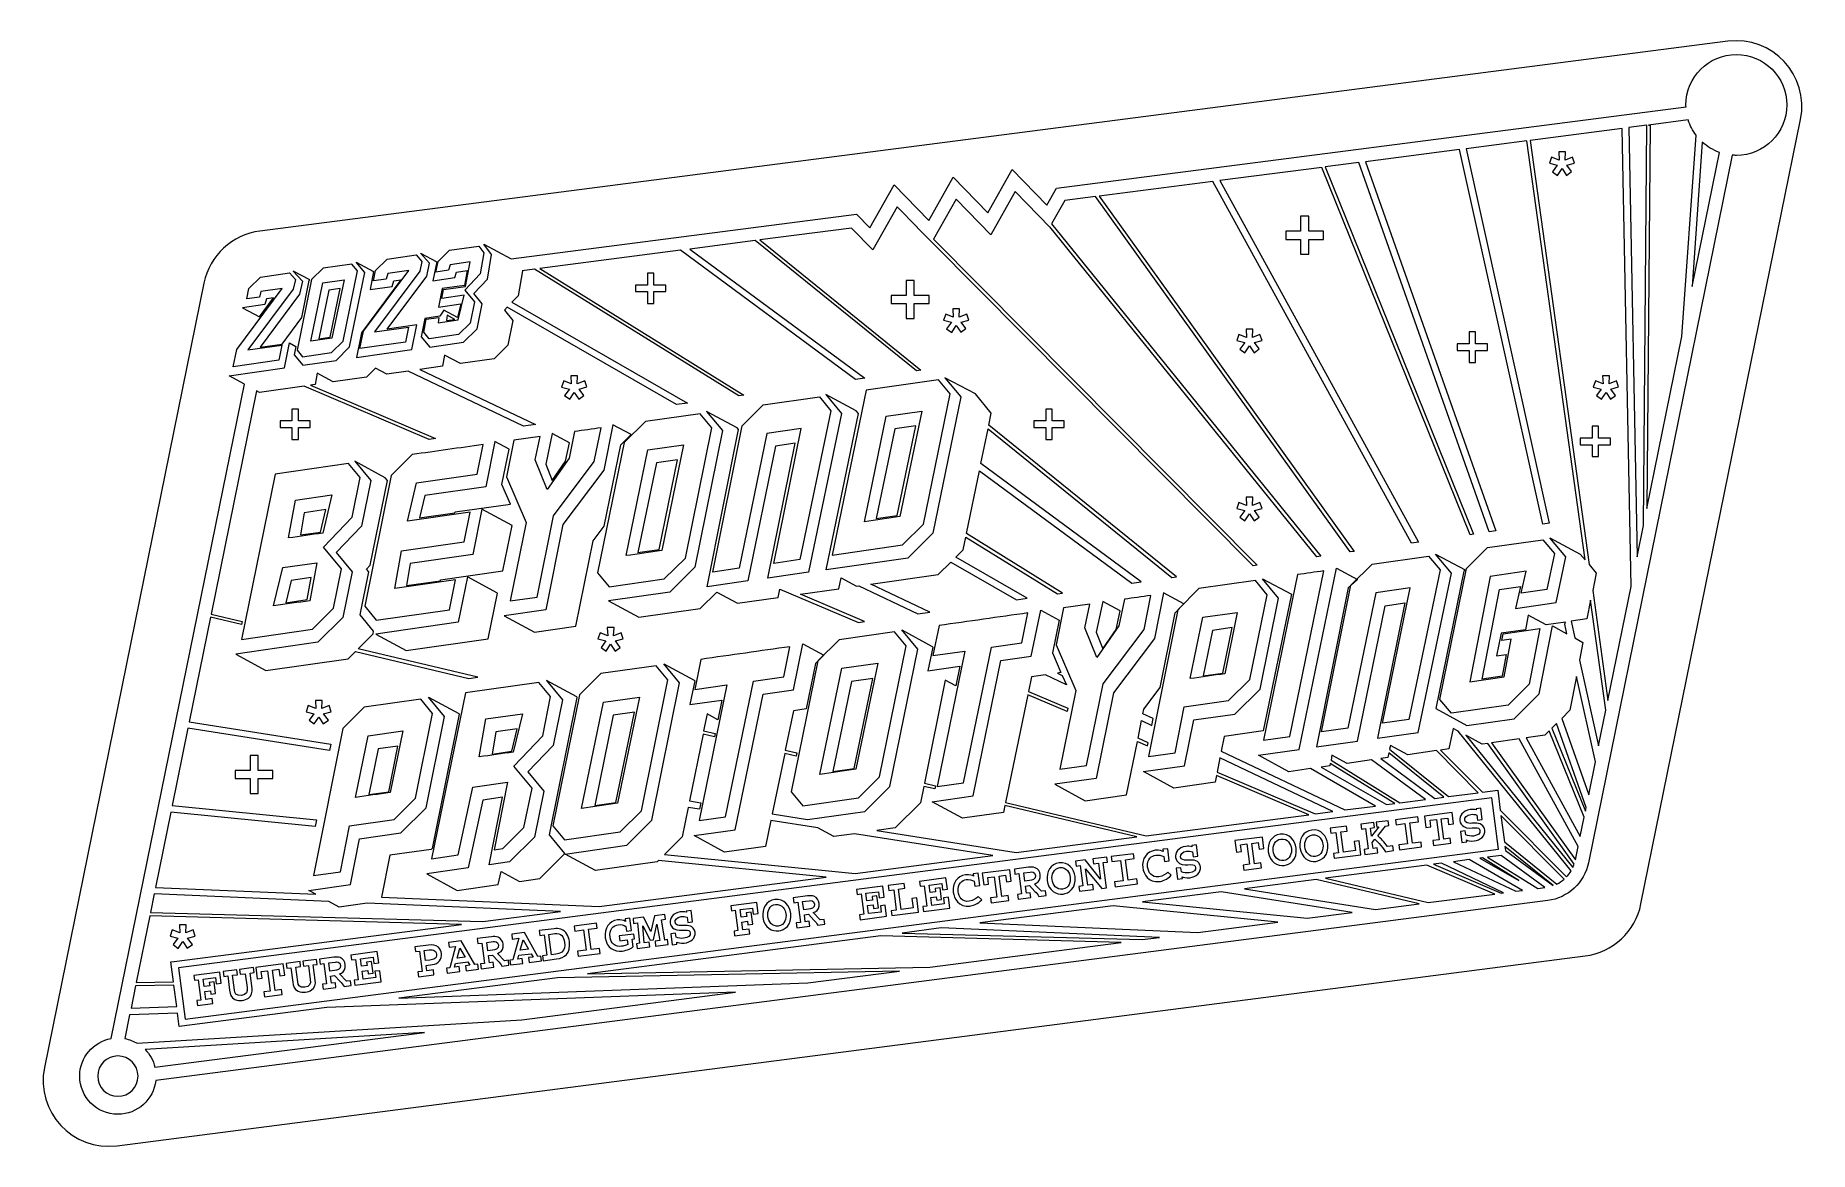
# Model space of a CAD drawing. Header units: millimetres. Extents: x 4.8 to 75.2, y -62.3 to -18.
import ezdxf

# ---------------------------------------------------------------- set-up
doc = ezdxf.new("R2010")
doc.units = ezdxf.units.MM
doc.header["$MEASUREMENT"] = 0
for name, color, linetype, lineweight in [('board', 7, 'Continuous', 0), ('metal', 7, 'Continuous', 0), ('white', 7, 'Continuous', 0)]:
    doc.layers.add(name, color=color, linetype=linetype, lineweight=lineweight)

# ---------------------------------------------------------------- blocks, each defined once
blk = doc.blocks.new('Block_0')
at = {"layer": 'white', "color": 250, "lineweight": 5, "true_color": 0x231f20}
for points, knots in [([(58.351, -50.376), (58.287, -50.274), (58.195, -50.155), (58.103, -50.052), (58.058, -50.003), (57.99, -49.931), (57.932, -49.881), (57.932, -49.881), (57.83, -50.009), (57.83, -50.009), (57.83, -50.009), (57.86, -50.243), (57.86, -50.243), (57.86, -50.243), (58.023, -50.221), (58.023, -50.221), (58.023, -50.221), (58.048, -50.415), (58.048, -50.415), (58.048, -50.415), (57.529, -50.483), (57.529, -50.483), (57.529, -50.483), (57.504, -50.289), (57.504, -50.289), (57.504, -50.289), (57.668, -50.267), (57.668, -50.267), (57.668, -50.267), (57.564, -49.462), (57.564, -49.462), (57.564, -49.462), (57.399, -49.483), (57.399, -49.483), (57.399, -49.483), (57.374, -49.289), (57.374, -49.289), (57.374, -49.289), (57.893, -49.222), (57.893, -49.222), (57.893, -49.222), (57.919, -49.416), (57.919, -49.416), (57.919, -49.416), (57.756, -49.437), (57.756, -49.437), (57.756, -49.437), (57.798, -49.76), (57.798, -49.76), (57.798, -49.76), (58.092, -49.394), (58.092, -49.394), (58.092, -49.394), (58.006, -49.405), (58.006, -49.405), (58.006, -49.405), (57.981, -49.211), (57.981, -49.211), (57.981, -49.211), (58.457, -49.149), (58.457, -49.149), (58.457, -49.149), (58.482, -49.343), (58.482, -49.343), (58.482, -49.343), (58.349, -49.36), (58.349, -49.36), (58.349, -49.36), (58.046, -49.741), (58.046, -49.741), (58.08, -49.773), (58.188, -49.874), (58.235, -49.929), (58.308, -50.011), (58.37, -50.083), (58.43, -50.169), (58.43, -50.169), (58.641, -50.142), (58.641, -50.142), (58.641, -50.142), (58.666, -50.335), (58.666, -50.335), (58.666, -50.335), (58.351, -50.376), (58.351, -50.376)], [0, 0, 0, 0, 1, 1, 1, 2, 2, 2, 3, 3, 3, 4, 4, 4, 5, 5, 5, 6, 6, 6, 7, 7, 7, 8, 8, 8, 9, 9, 9, 10, 10, 10, 11, 11, 11, 12, 12, 12, 13, 13, 13, 14, 14, 14, 15, 15, 15, 16, 16, 16, 17, 17, 17, 18, 18, 18, 19, 19, 19, 20, 20, 20, 21, 21, 21, 22, 22, 22, 23, 23, 23, 24, 24, 24, 25, 25, 25, 26, 26, 26, 27, 27, 27, 28, 28, 28, 28]), ([(58.906, -50.304), (58.906, -50.304), (58.881, -50.11), (58.881, -50.11), (58.881, -50.11), (59.226, -50.066), (59.226, -50.066), (59.226, -50.066), (59.121, -49.26), (59.121, -49.26), (59.121, -49.26), (58.777, -49.305), (58.777, -49.305), (58.777, -49.305), (58.752, -49.111), (58.752, -49.111), (58.752, -49.111), (59.632, -48.997), (59.632, -48.997), (59.632, -48.997), (59.657, -49.191), (59.657, -49.191), (59.657, -49.191), (59.319, -49.235), (59.319, -49.235), (59.319, -49.235), (59.424, -50.04), (59.424, -50.04), (59.424, -50.04), (59.762, -49.996), (59.762, -49.996), (59.762, -49.996), (59.787, -50.19), (59.787, -50.19), (59.787, -50.19), (58.906, -50.304), (58.906, -50.304)], [0, 0, 0, 0, 1, 1, 1, 2, 2, 2, 3, 3, 3, 4, 4, 4, 5, 5, 5, 6, 6, 6, 7, 7, 7, 8, 8, 8, 9, 9, 9, 10, 10, 10, 11, 11, 11, 12, 12, 12, 12]), ([(60.856, -49.301), (60.856, -49.301), (60.822, -49.04), (60.822, -49.04), (60.822, -49.04), (60.568, -49.073), (60.568, -49.073), (60.568, -49.073), (60.672, -49.879), (60.672, -49.879), (60.672, -49.879), (60.925, -49.846), (60.925, -49.846), (60.925, -49.846), (60.95, -50.04), (60.95, -50.04), (60.95, -50.04), (60.253, -50.13), (60.253, -50.13), (60.253, -50.13), (60.228, -49.936), (60.228, -49.936), (60.228, -49.936), (60.478, -49.904), (60.478, -49.904), (60.478, -49.904), (60.374, -49.098), (60.374, -49.098), (60.374, -49.098), (60.119, -49.131), (60.119, -49.131), (60.119, -49.131), (60.153, -49.392), (60.153, -49.392), (60.153, -49.392), (59.959, -49.417), (59.959, -49.417), (59.959, -49.417), (59.9, -48.962), (59.9, -48.962), (59.9, -48.962), (60.992, -48.821), (60.992, -48.821), (60.992, -48.821), (61.05, -49.276), (61.05, -49.276), (61.05, -49.276), (60.856, -49.301), (60.856, -49.301)], [0, 0, 0, 0, 1, 1, 1, 2, 2, 2, 3, 3, 3, 4, 4, 4, 5, 5, 5, 6, 6, 6, 7, 7, 7, 8, 8, 8, 9, 9, 9, 10, 10, 10, 11, 11, 11, 12, 12, 12, 13, 13, 13, 14, 14, 14, 15, 15, 15, 16, 16, 16, 16]), ([(61.864, -49.949), (61.709, -49.969), (61.608, -49.924), (61.564, -49.912), (61.564, -49.912), (61.573, -49.987), (61.573, -49.987), (61.573, -49.987), (61.382, -50.011), (61.382, -50.011), (61.382, -50.011), (61.325, -49.575), (61.325, -49.575), (61.325, -49.575), (61.517, -49.551), (61.517, -49.551), (61.517, -49.551), (61.538, -49.709), (61.538, -49.709), (61.632, -49.75), (61.734, -49.77), (61.839, -49.757), (62.041, -49.731), (62.113, -49.645), (62.1, -49.543), (62.088, -49.451), (62.018, -49.424), (61.913, -49.429), (61.757, -49.437), (61.595, -49.46), (61.464, -49.383), (61.372, -49.329), (61.316, -49.243), (61.303, -49.145), (61.281, -48.974), (61.409, -48.744), (61.707, -48.705), (61.79, -48.694), (61.876, -48.7), (61.949, -48.722), (61.949, -48.722), (61.943, -48.675), (61.943, -48.675), (61.943, -48.675), (62.135, -48.65), (62.135, -48.65), (62.135, -48.65), (62.193, -49.098), (62.193, -49.098), (62.193, -49.098), (62.001, -49.123), (62.001, -49.123), (62.001, -49.123), (61.975, -48.923), (61.975, -48.923), (61.901, -48.898), (61.819, -48.886), (61.74, -48.896), (61.569, -48.918), (61.486, -49.031), (61.497, -49.12), (61.513, -49.245), (61.654, -49.251), (61.71, -49.252), (61.882, -49.255), (62.09, -49.205), (62.219, -49.353), (62.257, -49.398), (62.282, -49.458), (62.289, -49.518), (62.319, -49.748), (62.122, -49.915), (61.864, -49.949)], [0, 0, 0, 0, 1, 1, 1, 2, 2, 2, 3, 3, 3, 4, 4, 4, 5, 5, 5, 6, 6, 6, 7, 7, 7, 8, 8, 8, 9, 9, 9, 10, 10, 10, 11, 11, 11, 12, 12, 12, 13, 13, 13, 14, 14, 14, 15, 15, 15, 16, 16, 16, 17, 17, 17, 18, 18, 18, 19, 19, 19, 20, 20, 20, 21, 21, 21, 22, 22, 22, 23, 23, 23, 24, 24, 24, 24]), ([(53.341, -50.274), (53.341, -50.274), (53.307, -50.013), (53.307, -50.013), (53.307, -50.013), (53.052, -50.046), (53.052, -50.046), (53.052, -50.046), (53.156, -50.852), (53.156, -50.852), (53.156, -50.852), (53.409, -50.819), (53.409, -50.819), (53.409, -50.819), (53.434, -51.013), (53.434, -51.013), (53.434, -51.013), (52.737, -51.103), (52.737, -51.103), (52.737, -51.103), (52.712, -50.909), (52.712, -50.909), (52.712, -50.909), (52.962, -50.877), (52.962, -50.877), (52.962, -50.877), (52.858, -50.071), (52.858, -50.071), (52.858, -50.071), (52.604, -50.104), (52.604, -50.104), (52.604, -50.104), (52.638, -50.365), (52.638, -50.365), (52.638, -50.365), (52.444, -50.39), (52.444, -50.39), (52.444, -50.39), (52.385, -49.935), (52.385, -49.935), (52.385, -49.935), (53.476, -49.794), (53.476, -49.794), (53.476, -49.794), (53.535, -50.249), (53.535, -50.249), (53.535, -50.249), (53.341, -50.274), (53.341, -50.274)], [0, 0, 0, 0, 1, 1, 1, 2, 2, 2, 3, 3, 3, 4, 4, 4, 5, 5, 5, 6, 6, 6, 7, 7, 7, 8, 8, 8, 9, 9, 9, 10, 10, 10, 11, 11, 11, 12, 12, 12, 13, 13, 13, 14, 14, 14, 15, 15, 15, 16, 16, 16, 16]), ([(54.342, -50.921), (54.074, -50.955), (53.761, -50.795), (53.707, -50.377), (53.665, -50.054), (53.834, -49.724), (54.181, -49.68), (54.548, -49.632), (54.774, -49.936), (54.812, -50.23), (54.873, -50.699), (54.548, -50.894), (54.342, -50.921)], [0, 0, 0, 0, 1, 1, 1, 2, 2, 2, 3, 3, 3, 4, 4, 4, 4]), ([(54.206, -49.874), (53.968, -49.904), (53.876, -50.15), (53.902, -50.346), (53.929, -50.554), (54.077, -50.762), (54.317, -50.731), (54.584, -50.696), (54.644, -50.419), (54.621, -50.246), (54.602, -50.098), (54.479, -49.838), (54.206, -49.874)], [0, 0, 0, 0, 1, 1, 1, 2, 2, 2, 3, 3, 3, 4, 4, 4, 4]), ([(55.594, -50.759), (55.327, -50.793), (55.014, -50.632), (54.959, -50.215), (54.917, -49.892), (55.087, -49.562), (55.433, -49.517), (55.801, -49.47), (56.027, -49.773), (56.065, -50.068), (56.125, -50.537), (55.801, -50.732), (55.594, -50.759)], [0, 0, 0, 0, 1, 1, 1, 2, 2, 2, 3, 3, 3, 4, 4, 4, 4]), ([(55.459, -49.711), (55.22, -49.742), (55.129, -49.987), (55.154, -50.183), (55.181, -50.392), (55.33, -50.6), (55.57, -50.569), (55.837, -50.534), (55.896, -50.257), (55.874, -50.084), (55.855, -49.936), (55.732, -49.676), (55.459, -49.711)], [0, 0, 0, 0, 1, 1, 1, 2, 2, 2, 3, 3, 3, 4, 4, 4, 4]), ([(56.32, -50.639), (56.32, -50.639), (56.295, -50.445), (56.295, -50.445), (56.295, -50.445), (56.493, -50.42), (56.493, -50.42), (56.493, -50.42), (56.389, -49.614), (56.389, -49.614), (56.389, -49.614), (56.191, -49.64), (56.191, -49.64), (56.191, -49.64), (56.166, -49.446), (56.166, -49.446), (56.166, -49.446), (56.806, -49.363), (56.806, -49.363), (56.806, -49.363), (56.831, -49.557), (56.831, -49.557), (56.831, -49.557), (56.581, -49.589), (56.581, -49.589), (56.581, -49.589), (56.685, -50.395), (56.685, -50.395), (56.685, -50.395), (57.159, -50.334), (57.159, -50.334), (57.159, -50.334), (57.111, -49.966), (57.111, -49.966), (57.111, -49.966), (57.305, -49.941), (57.305, -49.941), (57.305, -49.941), (57.378, -50.502), (57.378, -50.502), (57.378, -50.502), (56.32, -50.639), (56.32, -50.639)], [0, 0, 0, 0, 1, 1, 1, 2, 2, 2, 3, 3, 3, 4, 4, 4, 5, 5, 5, 6, 6, 6, 7, 7, 7, 8, 8, 8, 9, 9, 9, 10, 10, 10, 11, 11, 11, 12, 12, 12, 13, 13, 13, 14, 14, 14, 14]), ([(47.165, -50.808), (47.165, -50.808), (47.294, -51.808), (47.294, -51.808), (47.294, -51.808), (47.11, -51.832), (47.11, -51.832), (47.11, -51.832), (46.462, -51.05), (46.462, -51.05), (46.462, -51.05), (46.547, -51.708), (46.547, -51.708), (46.547, -51.708), (46.749, -51.682), (46.749, -51.682), (46.749, -51.682), (46.775, -51.875), (46.775, -51.875), (46.775, -51.875), (46.222, -51.947), (46.222, -51.947), (46.222, -51.947), (46.197, -51.753), (46.197, -51.753), (46.197, -51.753), (46.355, -51.732), (46.355, -51.732), (46.355, -51.732), (46.251, -50.927), (46.251, -50.927), (46.251, -50.927), (46.092, -50.947), (46.092, -50.947), (46.092, -50.947), (46.067, -50.753), (46.067, -50.753), (46.067, -50.753), (46.441, -50.705), (46.441, -50.705), (46.441, -50.705), (47.055, -51.468), (47.055, -51.468), (47.055, -51.468), (46.973, -50.833), (46.973, -50.833), (46.973, -50.833), (46.779, -50.859), (46.779, -50.859), (46.779, -50.859), (46.754, -50.664), (46.754, -50.664), (46.754, -50.664), (47.3, -50.594), (47.3, -50.594), (47.3, -50.594), (47.325, -50.788), (47.325, -50.788), (47.325, -50.788), (47.165, -50.808), (47.165, -50.808)], [0, 0, 0, 0, 1, 1, 1, 2, 2, 2, 3, 3, 3, 4, 4, 4, 5, 5, 5, 6, 6, 6, 7, 7, 7, 8, 8, 8, 9, 9, 9, 10, 10, 10, 11, 11, 11, 12, 12, 12, 13, 13, 13, 14, 14, 14, 15, 15, 15, 16, 16, 16, 17, 17, 17, 18, 18, 18, 19, 19, 19, 20, 20, 20, 20]), ([(47.633, -51.764), (47.633, -51.764), (47.608, -51.57), (47.608, -51.57), (47.608, -51.57), (47.952, -51.526), (47.952, -51.526), (47.952, -51.526), (47.848, -50.72), (47.848, -50.72), (47.848, -50.72), (47.504, -50.765), (47.504, -50.765), (47.504, -50.765), (47.478, -50.571), (47.478, -50.571), (47.478, -50.571), (48.359, -50.457), (48.359, -50.457), (48.359, -50.457), (48.384, -50.651), (48.384, -50.651), (48.384, -50.651), (48.046, -50.694), (48.046, -50.694), (48.046, -50.694), (48.151, -51.5), (48.151, -51.5), (48.151, -51.5), (48.489, -51.456), (48.489, -51.456), (48.489, -51.456), (48.514, -51.65), (48.514, -51.65), (48.514, -51.65), (47.633, -51.764), (47.633, -51.764)], [0, 0, 0, 0, 1, 1, 1, 2, 2, 2, 3, 3, 3, 4, 4, 4, 5, 5, 5, 6, 6, 6, 7, 7, 7, 8, 8, 8, 9, 9, 9, 10, 10, 10, 11, 11, 11, 12, 12, 12, 12]), ([(49.392, -51.562), (48.945, -51.62), (48.759, -51.249), (48.728, -51.009), (48.682, -50.655), (48.889, -50.365), (49.219, -50.322), (49.392, -50.3), (49.507, -50.353), (49.537, -50.37), (49.537, -50.37), (49.525, -50.282), (49.525, -50.282), (49.525, -50.282), (49.717, -50.257), (49.717, -50.257), (49.717, -50.257), (49.78, -50.743), (49.78, -50.743), (49.78, -50.743), (49.588, -50.768), (49.588, -50.768), (49.588, -50.768), (49.563, -50.57), (49.563, -50.57), (49.465, -50.525), (49.354, -50.498), (49.245, -50.512), (49.097, -50.531), (48.881, -50.667), (48.923, -50.986), (48.951, -51.205), (49.089, -51.406), (49.36, -51.371), (49.528, -51.349), (49.664, -51.24), (49.725, -51.186), (49.725, -51.186), (49.86, -51.313), (49.86, -51.313), (49.72, -51.477), (49.473, -51.551), (49.392, -51.562)], [0, 0, 0, 0, 1, 1, 1, 2, 2, 2, 3, 3, 3, 4, 4, 4, 5, 5, 5, 6, 6, 6, 7, 7, 7, 8, 8, 8, 9, 9, 9, 10, 10, 10, 11, 11, 11, 12, 12, 12, 13, 13, 13, 14, 14, 14, 14]), ([(50.59, -51.409), (50.436, -51.429), (50.335, -51.385), (50.291, -51.371), (50.291, -51.371), (50.3, -51.446), (50.3, -51.446), (50.3, -51.446), (50.108, -51.471), (50.108, -51.471), (50.108, -51.471), (50.052, -51.035), (50.052, -51.035), (50.052, -51.035), (50.244, -51.01), (50.244, -51.01), (50.244, -51.01), (50.264, -51.169), (50.264, -51.169), (50.359, -51.21), (50.461, -51.23), (50.565, -51.217), (50.768, -51.191), (50.84, -51.105), (50.826, -51.003), (50.814, -50.911), (50.745, -50.884), (50.64, -50.889), (50.484, -50.896), (50.321, -50.919), (50.19, -50.843), (50.098, -50.789), (50.043, -50.703), (50.03, -50.605), (50.008, -50.434), (50.135, -50.203), (50.434, -50.165), (50.517, -50.154), (50.603, -50.16), (50.676, -50.182), (50.676, -50.182), (50.669, -50.134), (50.669, -50.134), (50.669, -50.134), (50.861, -50.109), (50.861, -50.109), (50.861, -50.109), (50.919, -50.558), (50.919, -50.558), (50.919, -50.558), (50.728, -50.583), (50.728, -50.583), (50.728, -50.583), (50.702, -50.382), (50.702, -50.382), (50.628, -50.358), (50.546, -50.345), (50.467, -50.356), (50.296, -50.378), (50.213, -50.49), (50.224, -50.58), (50.24, -50.705), (50.381, -50.71), (50.436, -50.712), (50.609, -50.715), (50.816, -50.664), (50.946, -50.813), (50.983, -50.857), (51.008, -50.918), (51.016, -50.978), (51.046, -51.208), (50.849, -51.375), (50.59, -51.409)], [0, 0, 0, 0, 1, 1, 1, 2, 2, 2, 3, 3, 3, 4, 4, 4, 5, 5, 5, 6, 6, 6, 7, 7, 7, 8, 8, 8, 9, 9, 9, 10, 10, 10, 11, 11, 11, 12, 12, 12, 13, 13, 13, 14, 14, 14, 15, 15, 15, 16, 16, 16, 17, 17, 17, 18, 18, 18, 19, 19, 19, 20, 20, 20, 21, 21, 21, 22, 22, 22, 23, 23, 23, 24, 24, 24, 24]), ([(41.876, -52.535), (41.43, -52.593), (41.244, -52.222), (41.213, -51.982), (41.167, -51.628), (41.373, -51.338), (41.703, -51.295), (41.876, -51.273), (41.991, -51.326), (42.021, -51.343), (42.021, -51.343), (42.01, -51.256), (42.01, -51.256), (42.01, -51.256), (42.202, -51.231), (42.202, -51.231), (42.202, -51.231), (42.265, -51.717), (42.265, -51.717), (42.265, -51.717), (42.073, -51.741), (42.073, -51.741), (42.073, -51.741), (42.047, -51.544), (42.047, -51.544), (41.95, -51.499), (41.838, -51.471), (41.73, -51.485), (41.582, -51.504), (41.366, -51.64), (41.407, -51.959), (41.435, -52.179), (41.574, -52.379), (41.845, -52.344), (42.012, -52.322), (42.149, -52.214), (42.209, -52.159), (42.209, -52.159), (42.344, -52.286), (42.344, -52.286), (42.205, -52.45), (41.958, -52.524), (41.876, -52.535)], [0, 0, 0, 0, 1, 1, 1, 2, 2, 2, 3, 3, 3, 4, 4, 4, 5, 5, 5, 6, 6, 6, 7, 7, 7, 8, 8, 8, 9, 9, 9, 10, 10, 10, 11, 11, 11, 12, 12, 12, 13, 13, 13, 14, 14, 14, 14]), ([(43.32, -51.572), (43.32, -51.572), (43.286, -51.311), (43.286, -51.311), (43.286, -51.311), (43.032, -51.344), (43.032, -51.344), (43.032, -51.344), (43.136, -52.149), (43.136, -52.149), (43.136, -52.149), (43.388, -52.117), (43.388, -52.117), (43.388, -52.117), (43.413, -52.31), (43.413, -52.31), (43.413, -52.31), (42.716, -52.401), (42.716, -52.401), (42.716, -52.401), (42.691, -52.207), (42.691, -52.207), (42.691, -52.207), (42.942, -52.174), (42.942, -52.174), (42.942, -52.174), (42.838, -51.369), (42.838, -51.369), (42.838, -51.369), (42.583, -51.402), (42.583, -51.402), (42.583, -51.402), (42.617, -51.663), (42.617, -51.663), (42.617, -51.663), (42.423, -51.688), (42.423, -51.688), (42.423, -51.688), (42.364, -51.233), (42.364, -51.233), (42.364, -51.233), (43.455, -51.092), (43.455, -51.092), (43.455, -51.092), (43.514, -51.546), (43.514, -51.546), (43.514, -51.546), (43.32, -51.572), (43.32, -51.572)], [0, 0, 0, 0, 1, 1, 1, 2, 2, 2, 3, 3, 3, 4, 4, 4, 5, 5, 5, 6, 6, 6, 7, 7, 7, 8, 8, 8, 9, 9, 9, 10, 10, 10, 11, 11, 11, 12, 12, 12, 13, 13, 13, 14, 14, 14, 15, 15, 15, 16, 16, 16, 16]), ([(44.614, -52.155), (44.571, -52.086), (44.515, -52.015), (44.456, -51.953), (44.456, -51.953), (44.24, -51.722), (44.24, -51.722), (44.24, -51.722), (44.079, -51.743), (44.079, -51.743), (44.079, -51.743), (44.115, -52.023), (44.115, -52.023), (44.115, -52.023), (44.27, -52.003), (44.27, -52.003), (44.27, -52.003), (44.295, -52.196), (44.295, -52.196), (44.295, -52.196), (43.783, -52.262), (43.783, -52.262), (43.783, -52.262), (43.758, -52.069), (43.758, -52.069), (43.758, -52.069), (43.923, -52.048), (43.923, -52.048), (43.923, -52.048), (43.819, -51.242), (43.819, -51.242), (43.819, -51.242), (43.662, -51.262), (43.662, -51.262), (43.662, -51.262), (43.637, -51.068), (43.637, -51.068), (43.637, -51.068), (44.205, -50.994), (44.205, -50.994), (44.29, -50.984), (44.383, -50.978), (44.462, -51.01), (44.58, -51.059), (44.649, -51.168), (44.665, -51.291), (44.685, -51.44), (44.613, -51.576), (44.509, -51.624), (44.509, -51.624), (44.431, -51.659), (44.431, -51.659), (44.431, -51.659), (44.712, -51.945), (44.712, -51.945), (44.712, -51.945), (44.868, -51.925), (44.868, -51.925), (44.868, -51.925), (44.893, -52.119), (44.893, -52.119), (44.893, -52.119), (44.614, -52.155), (44.614, -52.155)], [0, 0, 0, 0, 1, 1, 1, 2, 2, 2, 3, 3, 3, 4, 4, 4, 5, 5, 5, 6, 6, 6, 7, 7, 7, 8, 8, 8, 9, 9, 9, 10, 10, 10, 11, 11, 11, 12, 12, 12, 13, 13, 13, 14, 14, 14, 15, 15, 15, 16, 16, 16, 17, 17, 17, 18, 18, 18, 19, 19, 19, 20, 20, 20, 21, 21, 21, 21]), ([(44.269, -51.184), (44.269, -51.184), (44.011, -51.217), (44.011, -51.217), (44.011, -51.217), (44.054, -51.549), (44.054, -51.549), (44.054, -51.549), (44.242, -51.524), (44.242, -51.524), (44.333, -51.512), (44.497, -51.483), (44.476, -51.318), (44.456, -51.166), (44.322, -51.177), (44.269, -51.184)], [0, 0, 0, 0, 1, 1, 1, 2, 2, 2, 3, 3, 3, 4, 4, 4, 5, 5, 5, 5]), ([(45.573, -52.056), (45.306, -52.091), (44.993, -51.93), (44.939, -51.513), (44.897, -51.189), (45.066, -50.86), (45.413, -50.815), (45.78, -50.767), (46.006, -51.071), (46.044, -51.366), (46.105, -51.835), (45.78, -52.03), (45.573, -52.056)], [0, 0, 0, 0, 1, 1, 1, 2, 2, 2, 3, 3, 3, 4, 4, 4, 4]), ([(45.438, -51.009), (45.2, -51.04), (45.108, -51.285), (45.134, -51.481), (45.161, -51.69), (45.309, -51.897), (45.549, -51.866), (45.816, -51.832), (45.875, -51.555), (45.853, -51.381), (45.834, -51.233), (45.711, -50.973), (45.438, -51.009)], [0, 0, 0, 0, 1, 1, 1, 2, 2, 2, 3, 3, 3, 4, 4, 4, 4]), ([(37.525, -53.073), (37.525, -53.073), (37.5, -52.879), (37.5, -52.879), (37.5, -52.879), (37.664, -52.858), (37.664, -52.858), (37.664, -52.858), (37.56, -52.052), (37.56, -52.052), (37.56, -52.052), (37.399, -52.073), (37.399, -52.073), (37.399, -52.073), (37.374, -51.879), (37.374, -51.879), (37.374, -51.879), (38.42, -51.744), (38.42, -51.744), (38.42, -51.744), (38.477, -52.186), (38.477, -52.186), (38.477, -52.186), (38.283, -52.211), (38.283, -52.211), (38.283, -52.211), (38.251, -51.963), (38.251, -51.963), (38.251, -51.963), (37.752, -52.027), (37.752, -52.027), (37.752, -52.027), (37.791, -52.324), (37.791, -52.324), (37.791, -52.324), (38.012, -52.295), (38.012, -52.295), (38.012, -52.295), (37.994, -52.157), (37.994, -52.157), (37.994, -52.157), (38.188, -52.132), (38.188, -52.132), (38.188, -52.132), (38.249, -52.599), (38.249, -52.599), (38.249, -52.599), (38.055, -52.625), (38.055, -52.625), (38.055, -52.625), (38.037, -52.487), (38.037, -52.487), (38.037, -52.487), (37.815, -52.516), (37.815, -52.516), (37.815, -52.516), (37.856, -52.833), (37.856, -52.833), (37.856, -52.833), (38.355, -52.769), (38.355, -52.769), (38.355, -52.769), (38.324, -52.527), (38.324, -52.527), (38.324, -52.527), (38.518, -52.501), (38.518, -52.501), (38.518, -52.501), (38.574, -52.937), (38.574, -52.937), (38.574, -52.937), (37.525, -53.073), (37.525, -53.073)], [0, 0, 0, 0, 1, 1, 1, 2, 2, 2, 3, 3, 3, 4, 4, 4, 5, 5, 5, 6, 6, 6, 7, 7, 7, 8, 8, 8, 9, 9, 9, 10, 10, 10, 11, 11, 11, 12, 12, 12, 13, 13, 13, 14, 14, 14, 15, 15, 15, 16, 16, 16, 17, 17, 17, 18, 18, 18, 19, 19, 19, 20, 20, 20, 21, 21, 21, 22, 22, 22, 23, 23, 23, 24, 24, 24, 24]), ([(38.784, -52.91), (38.784, -52.91), (38.759, -52.716), (38.759, -52.716), (38.759, -52.716), (38.956, -52.69), (38.956, -52.69), (38.956, -52.69), (38.852, -51.885), (38.852, -51.885), (38.852, -51.885), (38.654, -51.911), (38.654, -51.911), (38.654, -51.911), (38.629, -51.717), (38.629, -51.717), (38.629, -51.717), (39.27, -51.634), (39.27, -51.634), (39.27, -51.634), (39.295, -51.828), (39.295, -51.828), (39.295, -51.828), (39.044, -51.86), (39.044, -51.86), (39.044, -51.86), (39.149, -52.666), (39.149, -52.666), (39.149, -52.666), (39.622, -52.604), (39.622, -52.604), (39.622, -52.604), (39.575, -52.237), (39.575, -52.237), (39.575, -52.237), (39.769, -52.212), (39.769, -52.212), (39.769, -52.212), (39.841, -52.773), (39.841, -52.773), (39.841, -52.773), (38.784, -52.91), (38.784, -52.91)], [0, 0, 0, 0, 1, 1, 1, 2, 2, 2, 3, 3, 3, 4, 4, 4, 5, 5, 5, 6, 6, 6, 7, 7, 7, 8, 8, 8, 9, 9, 9, 10, 10, 10, 11, 11, 11, 12, 12, 12, 13, 13, 13, 14, 14, 14, 14]), ([(40.03, -52.749), (40.03, -52.749), (40.005, -52.555), (40.005, -52.555), (40.005, -52.555), (40.17, -52.533), (40.17, -52.533), (40.17, -52.533), (40.065, -51.728), (40.065, -51.728), (40.065, -51.728), (39.904, -51.749), (39.904, -51.749), (39.904, -51.749), (39.879, -51.555), (39.879, -51.555), (39.879, -51.555), (40.925, -51.419), (40.925, -51.419), (40.925, -51.419), (40.982, -51.862), (40.982, -51.862), (40.982, -51.862), (40.788, -51.887), (40.788, -51.887), (40.788, -51.887), (40.756, -51.638), (40.756, -51.638), (40.756, -51.638), (40.257, -51.703), (40.257, -51.703), (40.257, -51.703), (40.296, -51.999), (40.296, -51.999), (40.296, -51.999), (40.517, -51.971), (40.517, -51.971), (40.517, -51.971), (40.499, -51.833), (40.499, -51.833), (40.499, -51.833), (40.693, -51.808), (40.693, -51.808), (40.693, -51.808), (40.753, -52.275), (40.753, -52.275), (40.753, -52.275), (40.56, -52.3), (40.56, -52.3), (40.56, -52.3), (40.542, -52.163), (40.542, -52.163), (40.542, -52.163), (40.32, -52.191), (40.32, -52.191), (40.32, -52.191), (40.362, -52.509), (40.362, -52.509), (40.362, -52.509), (40.86, -52.444), (40.86, -52.444), (40.86, -52.444), (40.829, -52.202), (40.829, -52.202), (40.829, -52.202), (41.023, -52.177), (41.023, -52.177), (41.023, -52.177), (41.079, -52.613), (41.079, -52.613), (41.079, -52.613), (40.03, -52.749), (40.03, -52.749)], [0, 0, 0, 0, 1, 1, 1, 2, 2, 2, 3, 3, 3, 4, 4, 4, 5, 5, 5, 6, 6, 6, 7, 7, 7, 8, 8, 8, 9, 9, 9, 10, 10, 10, 11, 11, 11, 12, 12, 12, 13, 13, 13, 14, 14, 14, 15, 15, 15, 16, 16, 16, 17, 17, 17, 18, 18, 18, 19, 19, 19, 20, 20, 20, 21, 21, 21, 22, 22, 22, 23, 23, 23, 24, 24, 24, 24]), ([(30.549, -54.004), (30.394, -54.024), (30.293, -53.979), (30.249, -53.967), (30.249, -53.967), (30.259, -54.042), (30.259, -54.042), (30.259, -54.042), (30.067, -54.066), (30.067, -54.066), (30.067, -54.066), (30.011, -53.63), (30.011, -53.63), (30.011, -53.63), (30.202, -53.606), (30.202, -53.606), (30.202, -53.606), (30.223, -53.764), (30.223, -53.764), (30.317, -53.805), (30.42, -53.825), (30.524, -53.812), (30.726, -53.786), (30.798, -53.7), (30.785, -53.598), (30.773, -53.506), (30.704, -53.479), (30.598, -53.484), (30.443, -53.492), (30.28, -53.515), (30.149, -53.438), (30.057, -53.384), (30.002, -53.298), (29.989, -53.2), (29.967, -53.029), (30.094, -52.799), (30.392, -52.76), (30.476, -52.749), (30.561, -52.755), (30.634, -52.777), (30.634, -52.777), (30.628, -52.73), (30.628, -52.73), (30.628, -52.73), (30.82, -52.705), (30.82, -52.705), (30.82, -52.705), (30.878, -53.153), (30.878, -53.153), (30.878, -53.153), (30.686, -53.178), (30.686, -53.178), (30.686, -53.178), (30.66, -52.978), (30.66, -52.978), (30.587, -52.953), (30.505, -52.941), (30.425, -52.951), (30.254, -52.973), (30.171, -53.086), (30.183, -53.175), (30.199, -53.301), (30.34, -53.306), (30.395, -53.307), (30.567, -53.31), (30.775, -53.259), (30.905, -53.408), (30.942, -53.452), (30.967, -53.513), (30.975, -53.573), (31.005, -53.803), (30.808, -53.97), (30.549, -54.004)], [0, 0, 0, 0, 1, 1, 1, 2, 2, 2, 3, 3, 3, 4, 4, 4, 5, 5, 5, 6, 6, 6, 7, 7, 7, 8, 8, 8, 9, 9, 9, 10, 10, 10, 11, 11, 11, 12, 12, 12, 13, 13, 13, 14, 14, 14, 15, 15, 15, 16, 16, 16, 17, 17, 17, 18, 18, 18, 19, 19, 19, 20, 20, 20, 21, 21, 21, 22, 22, 22, 23, 23, 23, 24, 24, 24, 24]), ([(33.287, -52.856), (33.287, -52.856), (33.255, -52.61), (33.255, -52.61), (33.255, -52.61), (32.764, -52.673), (32.764, -52.673), (32.764, -52.673), (32.803, -52.972), (32.803, -52.972), (32.803, -52.972), (33.027, -52.943), (33.027, -52.943), (33.027, -52.943), (33.009, -52.805), (33.009, -52.805), (33.009, -52.805), (33.201, -52.78), (33.201, -52.78), (33.201, -52.78), (33.261, -53.248), (33.261, -53.248), (33.261, -53.248), (33.069, -53.273), (33.069, -53.273), (33.069, -53.273), (33.052, -53.137), (33.052, -53.137), (33.052, -53.137), (32.828, -53.166), (32.828, -53.166), (32.828, -53.166), (32.869, -53.479), (32.869, -53.479), (32.869, -53.479), (33.126, -53.446), (33.126, -53.446), (33.126, -53.446), (33.151, -53.639), (33.151, -53.639), (33.151, -53.639), (32.546, -53.718), (32.546, -53.718), (32.546, -53.718), (32.521, -53.524), (32.521, -53.524), (32.521, -53.524), (32.677, -53.504), (32.677, -53.504), (32.677, -53.504), (32.573, -52.698), (32.573, -52.698), (32.573, -52.698), (32.418, -52.718), (32.418, -52.718), (32.418, -52.718), (32.393, -52.524), (32.393, -52.524), (32.393, -52.524), (33.424, -52.391), (33.424, -52.391), (33.424, -52.391), (33.481, -52.831), (33.481, -52.831), (33.481, -52.831), (33.287, -52.856), (33.287, -52.856)], [0, 0, 0, 0, 1, 1, 1, 2, 2, 2, 3, 3, 3, 4, 4, 4, 5, 5, 5, 6, 6, 6, 7, 7, 7, 8, 8, 8, 9, 9, 9, 10, 10, 10, 11, 11, 11, 12, 12, 12, 13, 13, 13, 14, 14, 14, 15, 15, 15, 16, 16, 16, 17, 17, 17, 18, 18, 18, 19, 19, 19, 20, 20, 20, 21, 21, 21, 22, 22, 22, 22]), ([(34.3, -53.516), (34.033, -53.551), (33.72, -53.39), (33.665, -52.973), (33.624, -52.649), (33.793, -52.32), (34.14, -52.275), (34.507, -52.227), (34.733, -52.531), (34.771, -52.825), (34.832, -53.295), (34.507, -53.489), (34.3, -53.516)], [0, 0, 0, 0, 1, 1, 1, 2, 2, 2, 3, 3, 3, 4, 4, 4, 4]), ([(34.165, -52.469), (33.927, -52.5), (33.835, -52.745), (33.86, -52.941), (33.887, -53.149), (34.035, -53.357), (34.276, -53.326), (34.543, -53.292), (34.602, -53.014), (34.58, -52.841), (34.56, -52.693), (34.438, -52.433), (34.165, -52.469)], [0, 0, 0, 0, 1, 1, 1, 2, 2, 2, 3, 3, 3, 4, 4, 4, 4]), ([(35.846, -53.29), (35.803, -53.222), (35.747, -53.15), (35.688, -53.088), (35.688, -53.088), (35.471, -52.857), (35.471, -52.857), (35.471, -52.857), (35.311, -52.878), (35.311, -52.878), (35.311, -52.878), (35.347, -53.158), (35.347, -53.158), (35.347, -53.158), (35.502, -53.138), (35.502, -53.138), (35.502, -53.138), (35.527, -53.332), (35.527, -53.332), (35.527, -53.332), (35.015, -53.398), (35.015, -53.398), (35.015, -53.398), (34.99, -53.204), (34.99, -53.204), (34.99, -53.204), (35.155, -53.183), (35.155, -53.183), (35.155, -53.183), (35.051, -52.377), (35.051, -52.377), (35.051, -52.377), (34.894, -52.398), (34.894, -52.398), (34.894, -52.398), (34.869, -52.203), (34.869, -52.203), (34.869, -52.203), (35.437, -52.13), (35.437, -52.13), (35.522, -52.119), (35.615, -52.113), (35.693, -52.146), (35.812, -52.194), (35.881, -52.303), (35.897, -52.427), (35.917, -52.575), (35.845, -52.712), (35.741, -52.759), (35.741, -52.759), (35.663, -52.794), (35.663, -52.794), (35.663, -52.794), (35.943, -53.081), (35.943, -53.081), (35.943, -53.081), (36.1, -53.06), (36.1, -53.06), (36.1, -53.06), (36.125, -53.254), (36.125, -53.254), (36.125, -53.254), (35.846, -53.29), (35.846, -53.29)], [0, 0, 0, 0, 1, 1, 1, 2, 2, 2, 3, 3, 3, 4, 4, 4, 5, 5, 5, 6, 6, 6, 7, 7, 7, 8, 8, 8, 9, 9, 9, 10, 10, 10, 11, 11, 11, 12, 12, 12, 13, 13, 13, 14, 14, 14, 15, 15, 15, 16, 16, 16, 17, 17, 17, 18, 18, 18, 19, 19, 19, 20, 20, 20, 21, 21, 21, 21]), ([(35.501, -52.319), (35.501, -52.319), (35.243, -52.352), (35.243, -52.352), (35.243, -52.352), (35.286, -52.684), (35.286, -52.684), (35.286, -52.684), (35.473, -52.66), (35.473, -52.66), (35.565, -52.648), (35.729, -52.618), (35.708, -52.454), (35.688, -52.301), (35.554, -52.312), (35.501, -52.319)], [0, 0, 0, 0, 1, 1, 1, 2, 2, 2, 3, 3, 3, 4, 4, 4, 5, 5, 5, 5]), ([(25.489, -54.632), (25.489, -54.632), (24.953, -54.701), (24.953, -54.701), (24.953, -54.701), (24.928, -54.507), (24.928, -54.507), (24.928, -54.507), (25.093, -54.486), (25.093, -54.486), (25.093, -54.486), (24.988, -53.68), (24.988, -53.68), (24.988, -53.68), (24.823, -53.702), (24.823, -53.702), (24.823, -53.702), (24.798, -53.508), (24.798, -53.508), (24.798, -53.508), (25.385, -53.432), (25.385, -53.432), (25.477, -53.42), (25.572, -53.42), (25.659, -53.451), (25.87, -53.528), (25.968, -53.738), (25.993, -53.936), (26.055, -54.414), (25.798, -54.592), (25.489, -54.632)], [0, 0, 0, 0, 1, 1, 1, 2, 2, 2, 3, 3, 3, 4, 4, 4, 5, 5, 5, 6, 6, 6, 7, 7, 7, 8, 8, 8, 9, 9, 9, 10, 10, 10, 10]), ([(26.339, -54.521), (26.339, -54.521), (26.314, -54.328), (26.314, -54.328), (26.314, -54.328), (26.658, -54.283), (26.658, -54.283), (26.658, -54.283), (26.554, -53.478), (26.554, -53.478), (26.554, -53.478), (26.209, -53.522), (26.209, -53.522), (26.209, -53.522), (26.184, -53.328), (26.184, -53.328), (26.184, -53.328), (27.065, -53.214), (27.065, -53.214), (27.065, -53.214), (27.09, -53.408), (27.09, -53.408), (27.09, -53.408), (26.752, -53.452), (26.752, -53.452), (26.752, -53.452), (26.856, -54.257), (26.856, -54.257), (26.856, -54.257), (27.194, -54.214), (27.194, -54.214), (27.194, -54.214), (27.22, -54.408), (27.22, -54.408), (27.22, -54.408), (26.339, -54.521), (26.339, -54.521)], [0, 0, 0, 0, 1, 1, 1, 2, 2, 2, 3, 3, 3, 4, 4, 4, 5, 5, 5, 6, 6, 6, 7, 7, 7, 8, 8, 8, 9, 9, 9, 10, 10, 10, 11, 11, 11, 12, 12, 12, 12]), ([(28.48, -53.85), (28.48, -53.85), (28.52, -54.156), (28.52, -54.156), (28.481, -54.179), (28.284, -54.295), (28.091, -54.32), (27.778, -54.361), (27.465, -54.187), (27.415, -53.792), (27.365, -53.408), (27.582, -53.124), (27.9, -53.083), (28.046, -53.064), (28.124, -53.098), (28.213, -53.14), (28.213, -53.14), (28.2, -53.044), (28.2, -53.044), (28.2, -53.044), (28.394, -53.019), (28.394, -53.019), (28.394, -53.019), (28.457, -53.507), (28.457, -53.507), (28.457, -53.507), (28.263, -53.532), (28.263, -53.532), (28.263, -53.532), (28.238, -53.34), (28.238, -53.34), (28.128, -53.291), (28.051, -53.256), (27.926, -53.272), (27.735, -53.297), (27.571, -53.467), (27.609, -53.759), (27.624, -53.869), (27.666, -53.978), (27.745, -54.049), (27.836, -54.128), (27.95, -54.143), (28.064, -54.128), (28.127, -54.12), (28.187, -54.108), (28.246, -54.086), (28.246, -54.086), (28.315, -54.06), (28.315, -54.06), (28.315, -54.06), (28.29, -53.874), (28.29, -53.874), (28.29, -53.874), (27.994, -53.913), (27.994, -53.913), (27.994, -53.913), (27.969, -53.719), (27.969, -53.719), (27.969, -53.719), (28.549, -53.643), (28.549, -53.643), (28.549, -53.643), (28.574, -53.838), (28.574, -53.838), (28.574, -53.838), (28.48, -53.85), (28.48, -53.85)], [0, 0, 0, 0, 1, 1, 1, 2, 2, 2, 3, 3, 3, 4, 4, 4, 5, 5, 5, 6, 6, 6, 7, 7, 7, 8, 8, 8, 9, 9, 9, 10, 10, 10, 11, 11, 11, 12, 12, 12, 13, 13, 13, 14, 14, 14, 15, 15, 15, 16, 16, 16, 17, 17, 17, 18, 18, 18, 19, 19, 19, 20, 20, 20, 21, 21, 21, 22, 22, 22, 22]), ([(29.641, -53.078), (29.641, -53.078), (29.775, -53.879), (29.775, -53.879), (29.775, -53.879), (29.885, -53.865), (29.885, -53.865), (29.885, -53.865), (29.911, -54.059), (29.911, -54.059), (29.911, -54.059), (29.414, -54.123), (29.414, -54.123), (29.414, -54.123), (29.389, -53.93), (29.389, -53.93), (29.389, -53.93), (29.583, -53.904), (29.583, -53.904), (29.583, -53.904), (29.466, -53.249), (29.466, -53.249), (29.466, -53.249), (29.323, -53.866), (29.323, -53.866), (29.323, -53.866), (29.198, -53.882), (29.198, -53.882), (29.198, -53.882), (28.91, -53.314), (28.91, -53.314), (28.91, -53.314), (28.963, -53.985), (28.963, -53.985), (28.963, -53.985), (29.162, -53.959), (29.162, -53.959), (29.162, -53.959), (29.187, -54.153), (29.187, -54.153), (29.187, -54.153), (28.679, -54.218), (28.679, -54.218), (28.679, -54.218), (28.654, -54.025), (28.654, -54.025), (28.654, -54.025), (28.769, -54.01), (28.769, -54.01), (28.769, -54.01), (28.698, -53.2), (28.698, -53.2), (28.698, -53.2), (28.541, -53.22), (28.541, -53.22), (28.541, -53.22), (28.517, -53.026), (28.517, -53.026), (28.517, -53.026), (28.932, -52.972), (28.932, -52.972), (28.932, -52.972), (29.224, -53.539), (29.224, -53.539), (29.224, -53.539), (29.372, -52.915), (29.372, -52.915), (29.372, -52.915), (29.779, -52.863), (29.779, -52.863), (29.779, -52.863), (29.804, -53.057), (29.804, -53.057), (29.804, -53.057), (29.641, -53.078), (29.641, -53.078)], [0, 0, 0, 0, 1, 1, 1, 2, 2, 2, 3, 3, 3, 4, 4, 4, 5, 5, 5, 6, 6, 6, 7, 7, 7, 8, 8, 8, 9, 9, 9, 10, 10, 10, 11, 11, 11, 12, 12, 12, 13, 13, 13, 14, 14, 14, 15, 15, 15, 16, 16, 16, 17, 17, 17, 18, 18, 18, 19, 19, 19, 20, 20, 20, 21, 21, 21, 22, 22, 22, 23, 23, 23, 24, 24, 24, 25, 25, 25, 25]), ([(20.562, -54.856), (20.562, -54.856), (20.318, -54.888), (20.318, -54.888), (20.318, -54.888), (20.345, -55.101), (20.345, -55.101), (20.345, -55.101), (20.6, -55.068), (20.6, -55.068), (20.6, -55.068), (20.625, -55.261), (20.625, -55.261), (20.625, -55.261), (20.014, -55.341), (20.014, -55.341), (20.014, -55.341), (19.988, -55.147), (19.988, -55.147), (19.988, -55.147), (20.153, -55.126), (20.153, -55.126), (20.153, -55.126), (20.049, -54.32), (20.049, -54.32), (20.049, -54.32), (19.886, -54.341), (19.886, -54.341), (19.886, -54.341), (19.861, -54.147), (19.861, -54.147), (19.861, -54.147), (20.403, -54.077), (20.403, -54.077), (20.542, -54.059), (20.694, -54.071), (20.797, -54.162), (20.871, -54.228), (20.91, -54.319), (20.923, -54.419), (20.951, -54.634), (20.81, -54.824), (20.562, -54.856)], [0, 0, 0, 0, 1, 1, 1, 2, 2, 2, 3, 3, 3, 4, 4, 4, 5, 5, 5, 6, 6, 6, 7, 7, 7, 8, 8, 8, 9, 9, 9, 10, 10, 10, 11, 11, 11, 12, 12, 12, 13, 13, 13, 14, 14, 14, 14]), ([(21.898, -55.096), (21.898, -55.096), (21.873, -54.903), (21.873, -54.903), (21.873, -54.903), (22.046, -54.88), (22.046, -54.88), (22.046, -54.88), (21.968, -54.746), (21.968, -54.746), (21.968, -54.746), (21.484, -54.809), (21.484, -54.809), (21.484, -54.809), (21.441, -54.958), (21.441, -54.958), (21.441, -54.958), (21.621, -54.935), (21.621, -54.935), (21.621, -54.935), (21.646, -55.129), (21.646, -55.129), (21.646, -55.129), (21.149, -55.193), (21.149, -55.193), (21.149, -55.193), (21.124, -55), (21.124, -55), (21.124, -55), (21.247, -54.984), (21.247, -54.984), (21.247, -54.984), (21.483, -54.134), (21.483, -54.134), (21.483, -54.134), (21.226, -54.168), (21.226, -54.168), (21.226, -54.168), (21.201, -53.973), (21.201, -53.973), (21.201, -53.973), (21.704, -53.908), (21.704, -53.908), (21.704, -53.908), (22.242, -54.855), (22.242, -54.855), (22.242, -54.855), (22.359, -54.84), (22.359, -54.84), (22.359, -54.84), (22.385, -55.034), (22.385, -55.034), (22.385, -55.034), (21.898, -55.096), (21.898, -55.096)], [0, 0, 0, 0, 1, 1, 1, 2, 2, 2, 3, 3, 3, 4, 4, 4, 5, 5, 5, 6, 6, 6, 7, 7, 7, 8, 8, 8, 9, 9, 9, 10, 10, 10, 11, 11, 11, 12, 12, 12, 13, 13, 13, 14, 14, 14, 15, 15, 15, 16, 16, 16, 17, 17, 17, 18, 18, 18, 18]), ([(23.32, -54.912), (23.277, -54.844), (23.221, -54.772), (23.162, -54.71), (23.162, -54.71), (22.945, -54.479), (22.945, -54.479), (22.945, -54.479), (22.785, -54.5), (22.785, -54.5), (22.785, -54.5), (22.821, -54.78), (22.821, -54.78), (22.821, -54.78), (22.976, -54.76), (22.976, -54.76), (22.976, -54.76), (23.001, -54.954), (23.001, -54.954), (23.001, -54.954), (22.49, -55.02), (22.49, -55.02), (22.49, -55.02), (22.464, -54.826), (22.464, -54.826), (22.464, -54.826), (22.629, -54.805), (22.629, -54.805), (22.629, -54.805), (22.525, -53.999), (22.525, -53.999), (22.525, -53.999), (22.368, -54.02), (22.368, -54.02), (22.368, -54.02), (22.343, -53.825), (22.343, -53.825), (22.343, -53.825), (22.911, -53.752), (22.911, -53.752), (22.996, -53.741), (23.089, -53.735), (23.167, -53.768), (23.286, -53.816), (23.355, -53.925), (23.371, -54.049), (23.391, -54.197), (23.319, -54.334), (23.215, -54.381), (23.215, -54.381), (23.137, -54.416), (23.137, -54.416), (23.137, -54.416), (23.418, -54.703), (23.418, -54.703), (23.418, -54.703), (23.574, -54.682), (23.574, -54.682), (23.574, -54.682), (23.599, -54.876), (23.599, -54.876), (23.599, -54.876), (23.32, -54.912), (23.32, -54.912)], [0, 0, 0, 0, 1, 1, 1, 2, 2, 2, 3, 3, 3, 4, 4, 4, 5, 5, 5, 6, 6, 6, 7, 7, 7, 8, 8, 8, 9, 9, 9, 10, 10, 10, 11, 11, 11, 12, 12, 12, 13, 13, 13, 14, 14, 14, 15, 15, 15, 16, 16, 16, 17, 17, 17, 18, 18, 18, 19, 19, 19, 20, 20, 20, 21, 21, 21, 21]), ([(22.975, -53.941), (22.975, -53.941), (22.717, -53.974), (22.717, -53.974), (22.717, -53.974), (22.76, -54.306), (22.76, -54.306), (22.76, -54.306), (22.948, -54.282), (22.948, -54.282), (23.039, -54.27), (23.203, -54.24), (23.182, -54.075), (23.162, -53.923), (23.028, -53.934), (22.975, -53.941)], [0, 0, 0, 0, 1, 1, 1, 2, 2, 2, 3, 3, 3, 4, 4, 4, 5, 5, 5, 5]), ([(24.403, -54.772), (24.403, -54.772), (24.378, -54.578), (24.378, -54.578), (24.378, -54.578), (24.551, -54.556), (24.551, -54.556), (24.551, -54.556), (24.473, -54.422), (24.473, -54.422), (24.473, -54.422), (23.989, -54.484), (23.989, -54.484), (23.989, -54.484), (23.946, -54.634), (23.946, -54.634), (23.946, -54.634), (24.126, -54.611), (24.126, -54.611), (24.126, -54.611), (24.151, -54.805), (24.151, -54.805), (24.151, -54.805), (23.654, -54.869), (23.654, -54.869), (23.654, -54.869), (23.629, -54.675), (23.629, -54.675), (23.629, -54.675), (23.752, -54.659), (23.752, -54.659), (23.752, -54.659), (23.988, -53.81), (23.988, -53.81), (23.988, -53.81), (23.731, -53.843), (23.731, -53.843), (23.731, -53.843), (23.707, -53.649), (23.707, -53.649), (23.707, -53.649), (24.209, -53.584), (24.209, -53.584), (24.209, -53.584), (24.748, -54.53), (24.748, -54.53), (24.748, -54.53), (24.864, -54.515), (24.864, -54.515), (24.864, -54.515), (24.89, -54.709), (24.89, -54.709), (24.89, -54.709), (24.403, -54.772), (24.403, -54.772)], [0, 0, 0, 0, 1, 1, 1, 2, 2, 2, 3, 3, 3, 4, 4, 4, 5, 5, 5, 6, 6, 6, 7, 7, 7, 8, 8, 8, 9, 9, 9, 10, 10, 10, 11, 11, 11, 12, 12, 12, 13, 13, 13, 14, 14, 14, 15, 15, 15, 16, 16, 16, 17, 17, 17, 18, 18, 18, 18]), ([(24.158, -53.873), (24.158, -53.873), (24.045, -54.28), (24.045, -54.28), (24.045, -54.28), (24.37, -54.238), (24.37, -54.238), (24.37, -54.238), (24.158, -53.873), (24.158, -53.873)], [0, 0, 0, 0, 1, 1, 1, 2, 2, 2, 3, 3, 3, 3]), ([(25.416, -53.625), (25.416, -53.625), (25.18, -53.655), (25.18, -53.655), (25.18, -53.655), (25.285, -54.461), (25.285, -54.461), (25.285, -54.461), (25.455, -54.439), (25.455, -54.439), (25.545, -54.427), (25.624, -54.413), (25.689, -54.359), (25.8, -54.267), (25.82, -54.112), (25.802, -53.969), (25.775, -53.757), (25.66, -53.593), (25.416, -53.625)], [0, 0, 0, 0, 1, 1, 1, 2, 2, 2, 3, 3, 3, 4, 4, 4, 5, 5, 5, 6, 6, 6, 6]), ([(14.51, -55.302), (14.51, -55.302), (14.476, -55.041), (14.476, -55.041), (14.476, -55.041), (14.222, -55.074), (14.222, -55.074), (14.222, -55.074), (14.326, -55.88), (14.326, -55.88), (14.326, -55.88), (14.579, -55.847), (14.579, -55.847), (14.579, -55.847), (14.604, -56.041), (14.604, -56.041), (14.604, -56.041), (13.907, -56.131), (13.907, -56.131), (13.907, -56.131), (13.882, -55.938), (13.882, -55.938), (13.882, -55.938), (14.132, -55.905), (14.132, -55.905), (14.132, -55.905), (14.028, -55.1), (14.028, -55.1), (14.028, -55.1), (13.773, -55.132), (13.773, -55.132), (13.773, -55.132), (13.807, -55.393), (13.807, -55.393), (13.807, -55.393), (13.613, -55.418), (13.613, -55.418), (13.613, -55.418), (13.554, -54.964), (13.554, -54.964), (13.554, -54.964), (14.646, -54.822), (14.646, -54.822), (14.646, -54.822), (14.705, -55.277), (14.705, -55.277), (14.705, -55.277), (14.51, -55.302), (14.51, -55.302)], [0, 0, 0, 0, 1, 1, 1, 2, 2, 2, 3, 3, 3, 4, 4, 4, 5, 5, 5, 6, 6, 6, 7, 7, 7, 8, 8, 8, 9, 9, 9, 10, 10, 10, 11, 11, 11, 12, 12, 12, 13, 13, 13, 14, 14, 14, 15, 15, 15, 16, 16, 16, 16]), ([(15.838, -54.865), (15.838, -54.865), (15.917, -55.477), (15.917, -55.477), (15.935, -55.618), (15.899, -55.78), (15.773, -55.858), (15.699, -55.904), (15.616, -55.935), (15.526, -55.947), (15.426, -55.96), (15.339, -55.961), (15.235, -55.913), (15.079, -55.84), (15.046, -55.698), (15.026, -55.547), (15.026, -55.547), (14.953, -54.98), (14.953, -54.98), (14.953, -54.98), (14.79, -55.001), (14.79, -55.001), (14.79, -55.001), (14.765, -54.807), (14.765, -54.807), (14.765, -54.807), (15.312, -54.736), (15.312, -54.736), (15.312, -54.736), (15.337, -54.93), (15.337, -54.93), (15.337, -54.93), (15.145, -54.955), (15.145, -54.955), (15.145, -54.955), (15.221, -55.541), (15.221, -55.541), (15.235, -55.652), (15.269, -55.783), (15.497, -55.754), (15.705, -55.727), (15.74, -55.622), (15.717, -55.441), (15.717, -55.441), (15.646, -54.89), (15.646, -54.89), (15.646, -54.89), (15.45, -54.915), (15.45, -54.915), (15.45, -54.915), (15.424, -54.722), (15.424, -54.722), (15.424, -54.722), (15.971, -54.651), (15.971, -54.651), (15.971, -54.651), (15.996, -54.845), (15.996, -54.845), (15.996, -54.845), (15.838, -54.865), (15.838, -54.865)], [0, 0, 0, 0, 1, 1, 1, 2, 2, 2, 3, 3, 3, 4, 4, 4, 5, 5, 5, 6, 6, 6, 7, 7, 7, 8, 8, 8, 9, 9, 9, 10, 10, 10, 11, 11, 11, 12, 12, 12, 13, 13, 13, 14, 14, 14, 15, 15, 15, 16, 16, 16, 17, 17, 17, 18, 18, 18, 19, 19, 19, 20, 20, 20, 20]), ([(17.057, -55.723), (17.014, -55.655), (16.958, -55.583), (16.899, -55.521), (16.899, -55.521), (16.683, -55.29), (16.683, -55.29), (16.683, -55.29), (16.522, -55.311), (16.522, -55.311), (16.522, -55.311), (16.558, -55.591), (16.558, -55.591), (16.558, -55.591), (16.713, -55.571), (16.713, -55.571), (16.713, -55.571), (16.738, -55.765), (16.738, -55.765), (16.738, -55.765), (16.227, -55.831), (16.227, -55.831), (16.227, -55.831), (16.202, -55.637), (16.202, -55.637), (16.202, -55.637), (16.366, -55.616), (16.366, -55.616), (16.366, -55.616), (16.262, -54.81), (16.262, -54.81), (16.262, -54.81), (16.105, -54.831), (16.105, -54.831), (16.105, -54.831), (16.08, -54.636), (16.08, -54.636), (16.08, -54.636), (16.648, -54.563), (16.648, -54.563), (16.733, -54.552), (16.826, -54.546), (16.905, -54.579), (17.023, -54.627), (17.093, -54.736), (17.109, -54.86), (17.128, -55.008), (17.056, -55.145), (16.952, -55.192), (16.952, -55.192), (16.874, -55.227), (16.874, -55.227), (16.874, -55.227), (17.155, -55.514), (17.155, -55.514), (17.155, -55.514), (17.312, -55.493), (17.312, -55.493), (17.312, -55.493), (17.337, -55.687), (17.337, -55.687), (17.337, -55.687), (17.057, -55.723), (17.057, -55.723)], [0, 0, 0, 0, 1, 1, 1, 2, 2, 2, 3, 3, 3, 4, 4, 4, 5, 5, 5, 6, 6, 6, 7, 7, 7, 8, 8, 8, 9, 9, 9, 10, 10, 10, 11, 11, 11, 12, 12, 12, 13, 13, 13, 14, 14, 14, 15, 15, 15, 16, 16, 16, 17, 17, 17, 18, 18, 18, 19, 19, 19, 20, 20, 20, 21, 21, 21, 21]), ([(16.713, -54.752), (16.713, -54.752), (16.454, -54.785), (16.454, -54.785), (16.454, -54.785), (16.497, -55.117), (16.497, -55.117), (16.497, -55.117), (16.685, -55.093), (16.685, -55.093), (16.777, -55.081), (16.94, -55.051), (16.919, -54.886), (16.899, -54.734), (16.765, -54.745), (16.713, -54.752)], [0, 0, 0, 0, 1, 1, 1, 2, 2, 2, 3, 3, 3, 4, 4, 4, 5, 5, 5, 5]), ([(17.483, -55.668), (17.483, -55.668), (17.458, -55.474), (17.458, -55.474), (17.458, -55.474), (17.623, -55.453), (17.623, -55.453), (17.623, -55.453), (17.519, -54.648), (17.519, -54.648), (17.519, -54.648), (17.358, -54.668), (17.358, -54.668), (17.358, -54.668), (17.333, -54.474), (17.333, -54.474), (17.333, -54.474), (18.378, -54.339), (18.378, -54.339), (18.378, -54.339), (18.436, -54.781), (18.436, -54.781), (18.436, -54.781), (18.242, -54.806), (18.242, -54.806), (18.242, -54.806), (18.209, -54.558), (18.209, -54.558), (18.209, -54.558), (17.711, -54.623), (17.711, -54.623), (17.711, -54.623), (17.749, -54.919), (17.749, -54.919), (17.749, -54.919), (17.97, -54.89), (17.97, -54.89), (17.97, -54.89), (17.952, -54.752), (17.952, -54.752), (17.952, -54.752), (18.146, -54.727), (18.146, -54.727), (18.146, -54.727), (18.207, -55.195), (18.207, -55.195), (18.207, -55.195), (18.013, -55.22), (18.013, -55.22), (18.013, -55.22), (17.995, -55.082), (17.995, -55.082), (17.995, -55.082), (17.774, -55.111), (17.774, -55.111), (17.774, -55.111), (17.815, -55.428), (17.815, -55.428), (17.815, -55.428), (18.314, -55.363), (18.314, -55.363), (18.314, -55.363), (18.282, -55.121), (18.282, -55.121), (18.282, -55.121), (18.476, -55.096), (18.476, -55.096), (18.476, -55.096), (18.533, -55.532), (18.533, -55.532), (18.533, -55.532), (17.483, -55.668), (17.483, -55.668)], [0, 0, 0, 0, 1, 1, 1, 2, 2, 2, 3, 3, 3, 4, 4, 4, 5, 5, 5, 6, 6, 6, 7, 7, 7, 8, 8, 8, 9, 9, 9, 10, 10, 10, 11, 11, 11, 12, 12, 12, 13, 13, 13, 14, 14, 14, 15, 15, 15, 16, 16, 16, 17, 17, 17, 18, 18, 18, 19, 19, 19, 20, 20, 20, 21, 21, 21, 22, 22, 22, 23, 23, 23, 24, 24, 24, 24]), ([(20.599, -54.278), (20.546, -54.262), (20.481, -54.264), (20.429, -54.271), (20.429, -54.271), (20.241, -54.295), (20.241, -54.295), (20.241, -54.295), (20.292, -54.694), (20.292, -54.694), (20.292, -54.694), (20.457, -54.672), (20.457, -54.672), (20.528, -54.663), (20.601, -54.654), (20.66, -54.616), (20.697, -54.593), (20.743, -54.533), (20.73, -54.437), (20.721, -54.362), (20.67, -54.301), (20.599, -54.278)], [0, 0, 0, 0, 1, 1, 1, 2, 2, 2, 3, 3, 3, 4, 4, 4, 5, 5, 5, 6, 6, 6, 7, 7, 7, 7]), ([(21.653, -54.197), (21.653, -54.197), (21.54, -54.604), (21.54, -54.604), (21.54, -54.604), (21.865, -54.562), (21.865, -54.562), (21.865, -54.562), (21.653, -54.197), (21.653, -54.197)], [0, 0, 0, 0, 1, 1, 1, 2, 2, 2, 3, 3, 3, 3]), ([(11.993, -55.613), (11.993, -55.613), (11.961, -55.367), (11.961, -55.367), (11.961, -55.367), (11.471, -55.431), (11.471, -55.431), (11.471, -55.431), (11.509, -55.729), (11.509, -55.729), (11.509, -55.729), (11.733, -55.7), (11.733, -55.7), (11.733, -55.7), (11.715, -55.563), (11.715, -55.563), (11.715, -55.563), (11.907, -55.538), (11.907, -55.538), (11.907, -55.538), (11.967, -56.005), (11.967, -56.005), (11.967, -56.005), (11.775, -56.03), (11.775, -56.03), (11.775, -56.03), (11.758, -55.894), (11.758, -55.894), (11.758, -55.894), (11.534, -55.923), (11.534, -55.923), (11.534, -55.923), (11.575, -56.236), (11.575, -56.236), (11.575, -56.236), (11.832, -56.203), (11.832, -56.203), (11.832, -56.203), (11.857, -56.397), (11.857, -56.397), (11.857, -56.397), (11.252, -56.475), (11.252, -56.475), (11.252, -56.475), (11.226, -56.281), (11.226, -56.281), (11.226, -56.281), (11.383, -56.261), (11.383, -56.261), (11.383, -56.261), (11.279, -55.455), (11.279, -55.455), (11.279, -55.455), (11.124, -55.476), (11.124, -55.476), (11.124, -55.476), (11.099, -55.281), (11.099, -55.281), (11.099, -55.281), (12.13, -55.148), (12.13, -55.148), (12.13, -55.148), (12.187, -55.588), (12.187, -55.588), (12.187, -55.588), (11.993, -55.613), (11.993, -55.613)], [0, 0, 0, 0, 1, 1, 1, 2, 2, 2, 3, 3, 3, 4, 4, 4, 5, 5, 5, 6, 6, 6, 7, 7, 7, 8, 8, 8, 9, 9, 9, 10, 10, 10, 11, 11, 11, 12, 12, 12, 13, 13, 13, 14, 14, 14, 15, 15, 15, 16, 16, 16, 17, 17, 17, 18, 18, 18, 19, 19, 19, 20, 20, 20, 21, 21, 21, 22, 22, 22, 22]), ([(13.333, -55.19), (13.333, -55.19), (13.412, -55.801), (13.412, -55.801), (13.43, -55.943), (13.394, -56.105), (13.268, -56.182), (13.193, -56.228), (13.111, -56.26), (13.021, -56.272), (12.92, -56.284), (12.834, -56.285), (12.73, -56.237), (12.574, -56.164), (12.541, -56.022), (12.521, -55.872), (12.521, -55.872), (12.448, -55.304), (12.448, -55.304), (12.448, -55.304), (12.285, -55.325), (12.285, -55.325), (12.285, -55.325), (12.26, -55.131), (12.26, -55.131), (12.26, -55.131), (12.807, -55.06), (12.807, -55.06), (12.807, -55.06), (12.832, -55.255), (12.832, -55.255), (12.832, -55.255), (12.64, -55.279), (12.64, -55.279), (12.64, -55.279), (12.716, -55.866), (12.716, -55.866), (12.73, -55.976), (12.764, -56.108), (12.992, -56.078), (13.2, -56.051), (13.235, -55.947), (13.212, -55.765), (13.212, -55.765), (13.141, -55.214), (13.141, -55.214), (13.141, -55.214), (12.944, -55.24), (12.944, -55.24), (12.944, -55.24), (12.919, -55.046), (12.919, -55.046), (12.919, -55.046), (13.466, -54.975), (13.466, -54.975), (13.466, -54.975), (13.491, -55.169), (13.491, -55.169), (13.491, -55.169), (13.333, -55.19), (13.333, -55.19)], [0, 0, 0, 0, 1, 1, 1, 2, 2, 2, 3, 3, 3, 4, 4, 4, 5, 5, 5, 6, 6, 6, 7, 7, 7, 8, 8, 8, 9, 9, 9, 10, 10, 10, 11, 11, 11, 12, 12, 12, 13, 13, 13, 14, 14, 14, 15, 15, 15, 16, 16, 16, 17, 17, 17, 18, 18, 18, 19, 19, 19, 20, 20, 20, 20])]:
    blk.add_open_spline(points, degree=3, knots=knots, dxfattribs=at)
blk = doc.blocks.new('Block_1')
at = {"layer": 'white', "color": 250, "lineweight": 5, "true_color": 0x231f20}
for points in [[(17.829, -29.737), (19.625, -27.331), (18.788, -27.45), (18.728, -27.668), (18.226, -27.74), (18.306, -27.324), (18.765, -26.872), (19.914, -26.709), (20.148, -26.971), (20.062, -27.352), (18.266, -29.759), (19.608, -29.568), (19.489, -30.164), (17.69, -30.422)], [(20.216, -29.767), (20.318, -29.256), (20.822, -29.185), (20.792, -29.399), (21.58, -29.286), (21.826, -28.304), (20.931, -28.431), (21, -28.084), (21.878, -27.959), (22.059, -26.986), (21.262, -27.099), (21.203, -27.317), (20.704, -27.388), (20.787, -26.972), (21.237, -26.522), (22.402, -26.357), (22.601, -26.62), (22.454, -27.462), (21.842, -28.105), (22.227, -28.572), (22.056, -29.411), (21.602, -29.862), (20.436, -30.029)], [(12.801, -30.454), (14.602, -28.044), (13.763, -28.163), (13.703, -28.382), (13.197, -28.454), (13.277, -28.036), (13.739, -27.583), (14.893, -27.42), (15.129, -27.683), (15.043, -28.064), (13.242, -30.476), (14.589, -30.284), (14.471, -30.882), (12.662, -31.141)]]:
    blk.add_lwpolyline(points, close=True, dxfattribs=at)
for points, knots in [([(15.199, -30.485), (15.199, -30.485), (15.769, -27.684), (15.769, -27.684), (15.769, -27.684), (16.225, -27.231), (16.225, -27.231), (16.225, -27.231), (17.371, -27.069), (17.371, -27.069), (17.371, -27.069), (17.589, -27.332), (17.589, -27.332), (17.589, -27.332), (17.023, -30.13), (17.023, -30.13), (17.023, -30.13), (16.567, -30.582), (16.567, -30.582), (16.567, -30.582), (15.416, -30.747), (15.416, -30.747), (15.416, -30.747), (15.199, -30.485), (15.199, -30.485)], [0, 0, 0, 0, 1, 1, 1, 2, 2, 2, 3, 3, 3, 4, 4, 4, 5, 5, 5, 6, 6, 6, 7, 7, 7, 8, 8, 8, 8]), ([(16.215, -27.81), (16.215, -27.81), (15.736, -30.125), (15.736, -30.125), (15.736, -30.125), (16.578, -30.005), (16.578, -30.005), (16.578, -30.005), (17.057, -27.69), (17.057, -27.69), (17.057, -27.69), (16.215, -27.81), (16.215, -27.81)], [0, 0, 0, 0, 1, 1, 1, 2, 2, 2, 3, 3, 3, 4, 4, 4, 4])]:
    blk.add_open_spline(points, degree=3, knots=knots, dxfattribs=at)
blk = doc.blocks.new('Block_2')
at = {"layer": 'white', "color": 250, "lineweight": 5, "true_color": 0x231f20}
blk.add_lwpolyline([(36.366, -32.887), (35.137, -38.792), (34.094, -38.941), (35.182, -33.591), (33.826, -33.784), (32.728, -39.136), (31.684, -39.285), (32.841, -33.484), (33.679, -32.652), (35.911, -32.336), (36.366, -32.887)], close=True, dxfattribs=at)
for points, knots in [([(41.094, -32.218), (41.094, -32.218), (40.039, -37.38), (40.039, -37.38), (40.039, -37.38), (39.201, -38.211), (39.201, -38.211), (39.201, -38.211), (36.41, -38.61), (36.41, -38.61), (36.41, -38.61), (37.757, -32.074), (37.757, -32.074), (37.757, -32.074), (40.632, -31.666), (40.632, -31.666), (40.632, -31.666), (41.094, -32.218), (41.094, -32.218), (41.094, -32.218), (41.094, -32.218), (41.094, -32.218)], [0, 0, 0, 0, 1, 1, 1, 2, 2, 2, 3, 3, 3, 4, 4, 4, 5, 5, 5, 6, 6, 6, 7, 7, 7, 7]), ([(31.641, -33.559), (31.641, -33.559), (30.595, -38.728), (30.595, -38.728), (30.595, -38.728), (29.756, -39.56), (29.756, -39.56), (29.756, -39.56), (27.568, -39.873), (27.568, -39.873), (27.568, -39.873), (27.11, -39.321), (27.11, -39.321), (27.11, -39.321), (28.165, -34.148), (28.165, -34.148), (28.165, -34.148), (29.005, -33.315), (29.005, -33.315), (29.005, -33.315), (31.184, -33.006), (31.184, -33.006), (31.184, -33.006), (31.641, -33.559), (31.641, -33.559), (31.641, -33.559), (31.641, -33.559), (31.641, -33.559)], [0, 0, 0, 0, 1, 1, 1, 2, 2, 2, 3, 3, 3, 4, 4, 4, 5, 5, 5, 6, 6, 6, 7, 7, 7, 8, 8, 8, 9, 9, 9, 9]), ([(39.101, -37.085), (39.101, -37.085), (39.968, -32.901), (39.968, -32.901), (39.968, -32.901), (38.558, -33.102), (38.558, -33.102), (38.558, -33.102), (37.69, -37.287), (37.69, -37.287), (38.16, -37.22), (38.63, -37.152), (39.101, -37.085)], [0, 0, 0, 0, 1, 1, 1, 2, 2, 2, 3, 3, 3, 4, 4, 4, 4]), ([(27.249, -33.564), (27.249, -33.564), (26.981, -34.905), (26.981, -34.905), (26.981, -34.905), (25.36, -37.055), (25.36, -37.055), (25.36, -37.055), (24.711, -40.28), (24.711, -40.28), (24.711, -40.28), (23.648, -40.432), (23.648, -40.432), (23.648, -40.432), (24.282, -37.323), (24.282, -37.323), (24.282, -37.323), (23.497, -35.514), (23.497, -35.514), (23.497, -35.514), (23.796, -34.054), (23.796, -34.054), (23.796, -34.054), (24.838, -33.906), (24.838, -33.906), (24.838, -33.906), (24.641, -34.839), (24.641, -34.839), (24.641, -34.839), (25.109, -36.016), (25.109, -36.016), (25.109, -36.016), (25.988, -34.763), (25.988, -34.763), (25.988, -34.763), (26.202, -33.713), (26.202, -33.713), (26.551, -33.663), (26.9, -33.614), (27.249, -33.564)], [0, 0, 0, 0, 1, 1, 1, 2, 2, 2, 3, 3, 3, 4, 4, 4, 5, 5, 5, 6, 6, 6, 7, 7, 7, 8, 8, 8, 9, 9, 9, 10, 10, 10, 11, 11, 11, 12, 12, 12, 13, 13, 13, 13]), ([(22.574, -34.227), (22.574, -34.227), (22.34, -35.405), (22.34, -35.405), (22.34, -35.405), (19.931, -35.747), (19.931, -35.747), (19.931, -35.747), (19.569, -37.263), (19.569, -37.263), (19.569, -37.263), (22.056, -36.909), (22.056, -36.909), (22.056, -36.909), (21.816, -38.087), (21.816, -38.087), (21.816, -38.087), (19.336, -38.44), (19.336, -38.44), (19.336, -38.44), (19.068, -39.943), (19.068, -39.943), (19.068, -39.943), (21.476, -39.599), (21.476, -39.599), (21.476, -39.599), (21.235, -40.777), (21.235, -40.777), (21.235, -40.777), (18.338, -41.191), (18.338, -41.191), (18.338, -41.191), (17.879, -40.639), (17.879, -40.639), (17.879, -40.639), (18.932, -35.458), (18.932, -35.458), (18.932, -35.458), (19.765, -34.626), (19.765, -34.626), (20.701, -34.493), (21.638, -34.36), (22.574, -34.227)], [0, 0, 0, 0, 1, 1, 1, 2, 2, 2, 3, 3, 3, 4, 4, 4, 5, 5, 5, 6, 6, 6, 7, 7, 7, 8, 8, 8, 9, 9, 9, 10, 10, 10, 11, 11, 11, 12, 12, 12, 13, 13, 13, 14, 14, 14, 14]), ([(29.654, -38.433), (29.654, -38.433), (30.521, -34.243), (30.521, -34.243), (30.521, -34.243), (29.107, -34.444), (29.107, -34.444), (29.107, -34.444), (28.24, -38.634), (28.24, -38.634), (28.711, -38.567), (29.183, -38.5), (29.654, -38.433)], [0, 0, 0, 0, 1, 1, 1, 2, 2, 2, 3, 3, 3, 4, 4, 4, 4]), ([(17.691, -35.539), (17.691, -35.539), (17.381, -37.103), (17.381, -37.103), (17.381, -37.103), (16.237, -38.297), (16.237, -38.297), (16.237, -38.297), (16.953, -39.159), (16.953, -39.159), (16.953, -39.159), (16.637, -40.72), (16.637, -40.72), (16.637, -40.72), (15.804, -41.552), (15.804, -41.552), (15.804, -41.552), (12.992, -41.954), (12.992, -41.954), (12.992, -41.954), (14.328, -35.397), (14.328, -35.397), (14.328, -35.397), (17.231, -34.985), (17.231, -34.985), (17.231, -34.985), (17.691, -35.539), (17.691, -35.539), (17.691, -35.539), (17.691, -35.539), (17.691, -35.539)], [0, 0, 0, 0, 1, 1, 1, 2, 2, 2, 3, 3, 3, 4, 4, 4, 5, 5, 5, 6, 6, 6, 7, 7, 7, 8, 8, 8, 9, 9, 9, 10, 10, 10, 10]), ([(16.217, -37.74), (16.217, -37.74), (16.579, -36.223), (16.579, -36.223), (16.579, -36.223), (15.13, -36.429), (15.13, -36.429), (15.13, -36.429), (14.862, -37.933), (14.862, -37.933), (15.314, -37.868), (15.765, -37.804), (16.217, -37.74)], [0, 0, 0, 0, 1, 1, 1, 2, 2, 2, 3, 3, 3, 4, 4, 4, 4]), ([(15.708, -40.422), (15.708, -40.422), (15.975, -38.919), (15.975, -38.919), (15.975, -38.919), (14.629, -39.11), (14.629, -39.11), (14.629, -39.11), (14.267, -40.627), (14.267, -40.627), (14.748, -40.559), (15.228, -40.49), (15.708, -40.422)], [0, 0, 0, 0, 1, 1, 1, 2, 2, 2, 3, 3, 3, 4, 4, 4, 4])]:
    blk.add_open_spline(points, degree=3, knots=knots, dxfattribs=at)
blk = doc.blocks.new('Block_3')
at = {"layer": 'white', "color": 250, "lineweight": 5, "true_color": 0x231f20}
for points in [[(60.517, -39.203), (59.283, -45.129), (58.237, -45.278), (59.33, -39.909), (57.969, -40.103), (56.867, -45.473), (55.82, -45.623), (56.981, -39.802), (57.823, -38.968), (60.061, -38.65), (60.517, -39.203)], [(65.049, -38.551), (64.752, -39.976), (63.728, -40.121), (63.932, -39.255), (62.501, -39.458), (61.695, -43.64), (63.065, -43.445), (63.336, -41.951), (62.964, -42.004), (63.017, -41.738), (64.478, -41.53), (64.053, -43.735), (63.214, -44.568), (60.969, -44.888), (60.512, -44.335), (61.563, -39.142), (62.403, -38.317), (64.587, -38.007), (65.049, -38.551)]]:
    blk.add_lwpolyline(points, close=True, dxfattribs=at)
for points, knots in [([(55.915, -39.239), (55.915, -39.239), (54.562, -45.802), (54.562, -45.802), (54.562, -45.802), (53.516, -45.951), (53.516, -45.951), (53.516, -45.951), (54.86, -39.388), (54.86, -39.388), (55.211, -39.339), (55.563, -39.289), (55.915, -39.239)], [0, 0, 0, 0, 1, 1, 1, 2, 2, 2, 3, 3, 3, 4, 4, 4, 4]), ([(53.657, -40.188), (53.657, -40.188), (52.976, -43.548), (52.976, -43.548), (52.976, -43.548), (52.135, -44.383), (52.135, -44.383), (52.135, -44.383), (50.372, -44.634), (50.372, -44.634), (50.372, -44.634), (50.011, -46.451), (50.011, -46.451), (50.011, -46.451), (48.955, -46.602), (48.955, -46.602), (48.955, -46.602), (50.116, -40.787), (50.116, -40.787), (50.116, -40.787), (50.959, -39.943), (50.959, -39.943), (50.959, -39.943), (53.197, -39.625), (53.197, -39.625), (53.197, -39.625), (53.657, -40.188), (53.657, -40.188), (53.657, -40.188), (53.657, -40.188), (53.657, -40.188)], [0, 0, 0, 0, 1, 1, 1, 2, 2, 2, 3, 3, 3, 4, 4, 4, 5, 5, 5, 6, 6, 6, 7, 7, 7, 8, 8, 8, 9, 9, 9, 10, 10, 10, 10]), ([(49.05, -40.214), (49.05, -40.214), (48.781, -41.558), (48.781, -41.558), (48.781, -41.558), (47.155, -43.715), (47.155, -43.715), (47.155, -43.715), (46.503, -46.951), (46.503, -46.951), (46.503, -46.951), (45.437, -47.103), (45.437, -47.103), (45.437, -47.103), (46.074, -43.984), (46.074, -43.984), (46.074, -43.984), (45.29, -42.169), (45.29, -42.169), (45.29, -42.169), (45.589, -40.705), (45.589, -40.705), (45.589, -40.705), (46.634, -40.557), (46.634, -40.557), (46.634, -40.557), (46.436, -41.493), (46.436, -41.493), (46.436, -41.493), (46.904, -42.673), (46.904, -42.673), (46.904, -42.673), (47.786, -41.416), (47.786, -41.416), (47.786, -41.416), (48.001, -40.363), (48.001, -40.363), (48.351, -40.313), (48.7, -40.264), (49.05, -40.214)], [0, 0, 0, 0, 1, 1, 1, 2, 2, 2, 3, 3, 3, 4, 4, 4, 5, 5, 5, 6, 6, 6, 7, 7, 7, 8, 8, 8, 9, 9, 9, 10, 10, 10, 11, 11, 11, 12, 12, 12, 13, 13, 13, 13]), ([(44.177, -40.906), (44.177, -40.906), (43.928, -42.098), (43.928, -42.098), (43.928, -42.098), (42.726, -42.269), (42.726, -42.269), (42.726, -42.269), (41.624, -47.647), (41.624, -47.647), (41.624, -47.647), (40.576, -47.796), (40.576, -47.796), (40.576, -47.796), (41.678, -42.418), (41.678, -42.418), (41.678, -42.418), (40.41, -42.599), (40.41, -42.599), (40.41, -42.599), (40.653, -41.406), (40.653, -41.406), (41.827, -41.24), (43.002, -41.073), (44.177, -40.906)], [0, 0, 0, 0, 1, 1, 1, 2, 2, 2, 3, 3, 3, 4, 4, 4, 5, 5, 5, 6, 6, 6, 7, 7, 7, 8, 8, 8, 8]), ([(51.978, -43.319), (51.978, -43.319), (52.477, -40.883), (52.477, -40.883), (52.477, -40.883), (51.114, -41.077), (51.114, -41.077), (51.114, -41.077), (50.615, -43.513), (50.615, -43.513), (51.07, -43.449), (51.524, -43.384), (51.978, -43.319)], [0, 0, 0, 0, 1, 1, 1, 2, 2, 2, 3, 3, 3, 4, 4, 4, 4]), ([(39.344, -42.212), (39.344, -42.212), (38.295, -47.405), (38.295, -47.405), (38.295, -47.405), (37.452, -48.242), (37.452, -48.242), (37.452, -48.242), (35.252, -48.556), (35.252, -48.556), (35.252, -48.556), (34.792, -48.001), (34.792, -48.001), (34.792, -48.001), (35.85, -42.806), (35.85, -42.806), (35.85, -42.806), (36.694, -41.969), (36.694, -41.969), (36.694, -41.969), (38.885, -41.658), (38.885, -41.658), (38.885, -41.658), (39.344, -42.212), (39.344, -42.212), (39.344, -42.212), (39.344, -42.212), (39.344, -42.212)], [0, 0, 0, 0, 1, 1, 1, 2, 2, 2, 3, 3, 3, 4, 4, 4, 5, 5, 5, 6, 6, 6, 7, 7, 7, 8, 8, 8, 9, 9, 9, 9]), ([(34.741, -42.246), (34.741, -42.246), (34.492, -43.44), (34.492, -43.44), (34.492, -43.44), (33.288, -43.611), (33.288, -43.611), (33.288, -43.611), (32.187, -48.993), (32.187, -48.993), (32.187, -48.993), (31.137, -49.142), (31.137, -49.142), (31.137, -49.142), (32.238, -43.76), (32.238, -43.76), (32.238, -43.76), (30.968, -43.941), (30.968, -43.941), (30.968, -43.941), (31.211, -42.748), (31.211, -42.748), (32.387, -42.58), (33.564, -42.413), (34.741, -42.246)], [0, 0, 0, 0, 1, 1, 1, 2, 2, 2, 3, 3, 3, 4, 4, 4, 5, 5, 5, 6, 6, 6, 7, 7, 7, 8, 8, 8, 8]), ([(37.349, -47.109), (37.349, -47.109), (38.219, -42.9), (38.219, -42.9), (38.219, -42.9), (36.797, -43.102), (36.797, -43.102), (36.797, -43.102), (35.927, -47.312), (35.927, -47.312), (36.401, -47.244), (36.875, -47.177), (37.349, -47.109)], [0, 0, 0, 0, 1, 1, 1, 2, 2, 2, 3, 3, 3, 4, 4, 4, 4]), ([(29.9, -43.554), (29.9, -43.554), (28.852, -48.751), (28.852, -48.751), (28.852, -48.751), (28.008, -49.588), (28.008, -49.588), (28.008, -49.588), (25.804, -49.903), (25.804, -49.903), (25.804, -49.903), (25.343, -49.348), (25.343, -49.348), (25.343, -49.348), (26.4, -44.149), (26.4, -44.149), (26.4, -44.149), (27.245, -43.311), (27.245, -43.311), (27.245, -43.311), (29.44, -42.999), (29.44, -42.999), (29.44, -42.999), (29.9, -43.554), (29.9, -43.554), (29.9, -43.554), (29.9, -43.554), (29.9, -43.554)], [0, 0, 0, 0, 1, 1, 1, 2, 2, 2, 3, 3, 3, 4, 4, 4, 5, 5, 5, 6, 6, 6, 7, 7, 7, 8, 8, 8, 9, 9, 9, 9]), ([(25.248, -44.225), (25.248, -44.225), (24.937, -45.786), (24.937, -45.786), (24.937, -45.786), (23.788, -46.984), (23.788, -46.984), (23.788, -46.984), (24.516, -47.858), (24.516, -47.858), (24.516, -47.858), (24.19, -49.416), (24.19, -49.416), (24.19, -49.416), (23.353, -50.252), (23.353, -50.252), (23.353, -50.252), (23.006, -50.302), (23.006, -50.302), (23.006, -50.302), (23.533, -47.617), (23.533, -47.617), (23.533, -47.617), (22.17, -47.811), (22.17, -47.811), (22.17, -47.811), (21.587, -50.504), (21.587, -50.504), (21.587, -50.504), (20.532, -50.654), (20.532, -50.654), (20.532, -50.654), (21.873, -44.074), (21.873, -44.074), (21.873, -44.074), (24.785, -43.66), (24.785, -43.66), (24.785, -43.66), (25.248, -44.225), (25.248, -44.225), (25.248, -44.225), (25.248, -44.225), (25.248, -44.225)], [0, 0, 0, 0, 1, 1, 1, 2, 2, 2, 3, 3, 3, 4, 4, 4, 5, 5, 5, 6, 6, 6, 7, 7, 7, 8, 8, 8, 9, 9, 9, 10, 10, 10, 11, 11, 11, 12, 12, 12, 13, 13, 13, 14, 14, 14, 14]), ([(27.904, -48.455), (27.904, -48.455), (28.773, -44.243), (28.773, -44.243), (28.773, -44.243), (27.349, -44.445), (27.349, -44.445), (27.349, -44.445), (26.48, -48.658), (26.48, -48.658), (26.955, -48.59), (27.429, -48.523), (27.904, -48.455)], [0, 0, 0, 0, 1, 1, 1, 2, 2, 2, 3, 3, 3, 4, 4, 4, 4]), ([(20.571, -44.889), (20.571, -44.889), (19.893, -48.258), (19.893, -48.258), (19.893, -48.258), (19.047, -49.096), (19.047, -49.096), (19.047, -49.096), (17.275, -49.349), (17.275, -49.349), (17.275, -49.349), (16.914, -51.17), (16.914, -51.17), (16.914, -51.17), (15.852, -51.322), (15.852, -51.322), (15.852, -51.322), (17.011, -45.491), (17.011, -45.491), (17.011, -45.491), (17.857, -44.644), (17.857, -44.644), (17.857, -44.644), (20.108, -44.325), (20.108, -44.325), (20.108, -44.325), (20.571, -44.889), (20.571, -44.889), (20.571, -44.889), (20.571, -44.889), (20.571, -44.889)], [0, 0, 0, 0, 1, 1, 1, 2, 2, 2, 3, 3, 3, 4, 4, 4, 5, 5, 5, 6, 6, 6, 7, 7, 7, 8, 8, 8, 9, 9, 9, 10, 10, 10, 10]), ([(23.769, -46.425), (23.769, -46.425), (24.132, -44.902), (24.132, -44.902), (24.132, -44.902), (22.686, -45.108), (22.686, -45.108), (22.686, -45.108), (22.418, -46.617), (22.418, -46.617), (22.868, -46.553), (23.318, -46.489), (23.769, -46.425)], [0, 0, 0, 0, 1, 1, 1, 2, 2, 2, 3, 3, 3, 4, 4, 4, 4]), ([(18.888, -48.029), (18.888, -48.029), (19.386, -45.587), (19.386, -45.587), (19.386, -45.587), (18.015, -45.782), (18.015, -45.782), (18.015, -45.782), (17.517, -48.225), (17.517, -48.225), (17.974, -48.16), (18.431, -48.095), (18.888, -48.029)], [0, 0, 0, 0, 1, 1, 1, 2, 2, 2, 3, 3, 3, 4, 4, 4, 4])]:
    blk.add_open_spline(points, degree=3, knots=knots, dxfattribs=at)

msp = doc.modelspace()

# ---------------------------------------------------------------- linework, layer by layer
at = {"layer": 'board', "color": 250, "lineweight": 5, "true_color": 0x231f20}
msp.add_open_spline([(66.268, -54.512), (66.268, -54.512), (8.063, -62.039), (8.063, -62.039), (6.293, -62.268), (4.823, -60.688), (5.179, -58.939), (5.179, -58.939), (11.505, -27.823), (11.505, -27.823), (11.727, -26.732), (12.618, -25.903), (13.722, -25.76), (13.722, -25.76), (71.927, -18.232), (71.927, -18.232), (73.697, -18.003), (75.168, -19.583), (74.812, -21.332), (74.812, -21.332), (68.485, -52.449), (68.485, -52.449), (68.263, -53.54), (67.372, -54.369), (66.268, -54.512)], degree=3, knots=[0, 0, 0, 0, 1, 1, 1, 2, 2, 2, 3, 3, 3, 4, 4, 4, 5, 5, 5, 6, 6, 6, 7, 7, 7, 8, 8, 8, 8], dxfattribs=at)
at = {"layer": 'metal', "color": 250, "lineweight": 5, "true_color": 0x231f20}
for points in [[(15.294, -28.268), (13.728, -30.365), (14.598, -30.241), (15.379, -29.195), (15.68, -27.715), (15.697, -27.699), (15.042, -27.345), (15.409, -27.754)], [(16.91, -28.034), (16.453, -28.099), (16.052, -30.039), (16.509, -29.974)], [(14.264, -28.415), (13.982, -28.454), (13.922, -28.674), (13.037, -28.8), (13.7, -29.161)], [(21.454, -29.264), (21.145, -29.098), (21.115, -29.312)], [(48.672, -39.676), (42.312, -34.985), (42.594, -33.605), (49.887, -39.501), (50.065, -39.475), (42.624, -33.46), (42.723, -32.978), (42.091, -32.223), (40.881, -31.577), (41.513, -32.331), (40.406, -37.748), (39.414, -38.732), (36.174, -39.195), (37.452, -32.994), (37.368, -32.893), (36.162, -32.246), (36.786, -33.002), (35.476, -39.294), (33.859, -39.525), (34.947, -34.176), (34.166, -34.287), (33.069, -39.638), (31.451, -39.869), (32.694, -33.63), (32.64, -33.564), (31.435, -32.916), (32.061, -33.672), (30.964, -39.094), (29.97, -40.08), (27.549, -40.426), (28.752, -41.079), (31.173, -40.733), (31.834, -40.077), (32.655, -40.522), (34.274, -40.29), (34.341, -39.961), (37.451, -41.288), (37.701, -41.252), (35.153, -40.165), (36.682, -39.946), (36.771, -39.517), (37.38, -39.846), (37.473, -39.833), (39.814, -40.948), (40.284, -40.881), (37.943, -39.766), (40.622, -39.383), (41.119, -38.89), (43.725, -40.386), (44.148, -40.326), (41.313, -38.697), (41.614, -38.398), (41.717, -37.898), (45.347, -40.153), (45.549, -40.124), (41.745, -37.76), (42.254, -35.269), (48.301, -39.729)], [(28.029, -34.244), (28.442, -33.835), (27.716, -33.443), (27.357, -35.244), (25.735, -37.394), (25.054, -40.782), (23.413, -41.016), (24.613, -41.67), (26.254, -41.436), (26.937, -38.046), (27.372, -37.469)], [(39.732, -33.487), (38.897, -33.606), (38.159, -37.165), (38.994, -37.046)], [(21.465, -36.903), (23.655, -36.592), (23.32, -35.818), (23.607, -34.411), (23.043, -34.105), (22.684, -35.908), (20.266, -36.251), (20.055, -37.138), (21.457, -36.938)], [(25.846, -34.892), (25.996, -34.154), (25.311, -33.784), (25.053, -35.005), (25.311, -35.654)], [(22.361, -43.456), (17.616, -42.331), (18.207, -41.739), (18.229, -41.631), (17.694, -40.987), (18.041, -39.28), (17.947, -39.167), (18.095, -39.012), (18.777, -35.656), (18.684, -35.544), (17.486, -34.893), (18.115, -35.651), (17.756, -37.464), (16.75, -38.513), (17.378, -39.27), (17.01, -41.085), (16.023, -42.071), (12.761, -42.537), (13.956, -43.193), (17.219, -42.727), (17.506, -42.44), (22.006, -43.507)], [(30.284, -34.829), (29.447, -34.948), (28.71, -38.512), (29.547, -38.392)], [(16.332, -36.81), (15.482, -36.931), (15.326, -37.81), (16.121, -37.697)], [(20.885, -39.595), (23.359, -39.242), (23.727, -37.438), (22.527, -36.786), (22.159, -38.59), (19.686, -38.942), (19.53, -39.82), (20.879, -39.627)], [(15.753, -39.502), (14.967, -39.614), (14.755, -40.5), (15.596, -40.38)], [(21.947, -39.475), (21.579, -41.278), (18.322, -41.743), (19.52, -42.398), (22.778, -41.933), (23.147, -40.128)], [(49.191, -41.914), (47.565, -44.07), (46.881, -47.468), (45.237, -47.702), (46.445, -48.357), (48.089, -48.122), (48.515, -46.009), (48.923, -46.184), (48.95, -46.052), (48.541, -45.878), (48.683, -45.173), (49.087, -45.365), (49.14, -45.099), (48.737, -44.907), (48.774, -44.723), (49.421, -43.865), (50.013, -40.899), (50.364, -40.548), (49.552, -40.107)], [(47.141, -42.325), (47.677, -41.56), (47.829, -40.819), (47.142, -40.449), (46.883, -41.673)], [(51.119, -43.405), (51.903, -43.293), (52.273, -41.486), (51.489, -41.597)], [(25.084, -43.581), (25.715, -44.351), (25.355, -46.161), (24.345, -47.214), (24.986, -47.982), (24.607, -49.795), (23.616, -50.785), (22.818, -50.899), (23.345, -48.216), (22.557, -48.328), (21.975, -51.019), (20.343, -51.252), (21.543, -51.909), (23.176, -51.676), (23.288, -51.156), (24.02, -51.556), (24.817, -51.442), (25.809, -50.451), (25.2, -49.71), (26.308, -44.257), (26.287, -44.235)], [(36.439, -47.2), (37.28, -47.08), (38.02, -43.501), (37.178, -43.621)], [(26.997, -48.545), (27.84, -48.425), (28.579, -44.843), (27.736, -44.963)], [(23.927, -45.505), (23.083, -45.625), (22.926, -46.507), (23.714, -46.394)], [(18.039, -48.111), (18.828, -47.999), (19.197, -46.187), (18.408, -46.299)]]:
    msp.add_lwpolyline(points, close=True, dxfattribs=at)
for points, knots in [([(72.267, -18.758), (71.162, -18.758), (70.267, -19.653), (70.267, -20.758), (70.267, -20.784), (70.27, -20.809), (70.271, -20.834), (70.271, -20.834), (45.307, -24.064), (45.307, -24.064), (45.307, -24.064), (44.93, -24.731), (44.93, -24.731), (44.93, -24.731), (43.556, -23.317), (43.556, -23.317), (43.556, -23.317), (42.587, -25.034), (42.587, -25.034), (42.587, -25.034), (41.216, -23.619), (41.216, -23.619), (41.216, -23.619), (40.248, -25.336), (40.248, -25.336), (40.248, -25.336), (38.876, -23.921), (38.876, -23.921), (38.876, -23.921), (37.908, -25.638), (37.908, -25.638), (37.908, -25.638), (37.375, -25.089), (37.375, -25.089), (37.375, -25.089), (23.687, -26.859), (23.687, -26.859), (23.687, -26.859), (22.597, -26.276), (22.597, -26.276), (22.597, -26.276), (22.911, -26.691), (22.911, -26.691), (22.911, -26.691), (22.74, -27.672), (22.74, -27.672), (22.74, -27.672), (22.2, -28.24), (22.2, -28.24), (22.2, -28.24), (22.539, -28.651), (22.539, -28.651), (22.539, -28.651), (22.339, -29.635), (22.339, -29.635), (22.339, -29.635), (21.799, -30.171), (21.799, -30.171), (21.799, -30.171), (20.464, -30.361), (20.464, -30.361), (20.464, -30.361), (20.12, -29.951), (20.12, -29.951), (20.12, -29.951), (20.265, -29.223), (20.265, -29.223), (20.265, -29.223), (20.856, -29.139), (20.856, -29.139), (20.856, -29.139), (21.021, -28.895), (21.021, -28.895), (21.021, -28.895), (21.557, -29.184), (21.557, -29.184), (21.557, -29.184), (21.69, -28.653), (21.69, -28.653), (21.69, -28.653), (20.805, -28.779), (20.805, -28.779), (20.805, -28.779), (20.951, -28.045), (20.951, -28.045), (20.951, -28.045), (21.831, -27.92), (21.831, -27.92), (21.831, -27.92), (21.936, -27.327), (21.936, -27.327), (21.936, -27.327), (21.516, -27.386), (21.516, -27.386), (21.516, -27.386), (21.454, -27.605), (21.454, -27.605), (21.454, -27.605), (20.576, -27.73), (20.576, -27.73), (20.576, -27.73), (20.74, -26.983), (20.74, -26.983), (20.74, -26.983), (20.086, -26.632), (20.086, -26.632), (20.086, -26.632), (20.451, -27.04), (20.451, -27.04), (20.451, -27.04), (20.336, -27.553), (20.336, -27.553), (20.336, -27.553), (18.774, -29.646), (18.774, -29.646), (18.774, -29.646), (19.94, -29.48), (19.94, -29.48), (19.94, -29.48), (19.744, -30.464), (19.744, -30.464), (19.744, -30.464), (17.547, -30.778), (17.547, -30.778), (17.547, -30.778), (17.747, -29.792), (17.747, -29.792), (17.747, -29.792), (19.31, -27.699), (19.31, -27.699), (19.31, -27.699), (19.03, -27.739), (19.03, -27.739), (19.03, -27.739), (18.969, -27.958), (18.969, -27.958), (18.969, -27.958), (18.088, -28.083), (18.088, -28.083), (18.088, -28.083), (18.226, -27.364), (18.226, -27.364), (18.226, -27.364), (17.536, -26.992), (17.536, -26.992), (17.536, -26.992), (17.877, -27.404), (17.877, -27.404), (17.877, -27.404), (17.281, -30.356), (17.281, -30.356), (17.281, -30.356), (16.74, -30.893), (16.74, -30.893), (16.74, -30.893), (15.42, -31.082), (15.42, -31.082), (15.42, -31.082), (15.079, -30.671), (15.079, -30.671), (15.079, -30.671), (15.147, -30.334), (15.147, -30.334), (15.147, -30.334), (14.898, -30.198), (14.898, -30.198), (14.898, -30.198), (14.703, -31.184), (14.703, -31.184), (14.703, -31.184), (12.497, -31.499), (12.497, -31.499), (12.497, -31.499), (13.107, -31.834), (13.107, -31.834), (13.107, -31.834), (7.83, -57.786), (7.83, -57.786), (7.117, -57.91), (6.575, -58.529), (6.575, -59.277), (6.575, -60.114), (7.253, -60.792), (8.09, -60.792), (8.867, -60.792), (9.506, -60.207), (9.593, -59.454), (9.593, -59.454), (64.785, -52.315), (64.785, -52.315), (65.59, -52.211), (66.239, -51.607), (66.401, -50.812), (66.401, -50.812), (72.107, -22.75), (72.107, -22.75), (72.16, -22.754), (72.213, -22.758), (72.267, -22.758), (73.371, -22.758), (74.267, -21.863), (74.267, -20.758), (74.267, -19.653), (73.371, -18.758), (72.267, -18.758)], [0, 0, 0, 0, 1, 1, 1, 2, 2, 2, 3, 3, 3, 4, 4, 4, 5, 5, 5, 6, 6, 6, 7, 7, 7, 8, 8, 8, 9, 9, 9, 10, 10, 10, 11, 11, 11, 12, 12, 12, 13, 13, 13, 14, 14, 14, 15, 15, 15, 16, 16, 16, 17, 17, 17, 18, 18, 18, 19, 19, 19, 20, 20, 20, 21, 21, 21, 22, 22, 22, 23, 23, 23, 24, 24, 24, 25, 25, 25, 26, 26, 26, 27, 27, 27, 28, 28, 28, 29, 29, 29, 30, 30, 30, 31, 31, 31, 32, 32, 32, 33, 33, 33, 34, 34, 34, 35, 35, 35, 36, 36, 36, 37, 37, 37, 38, 38, 38, 39, 39, 39, 40, 40, 40, 41, 41, 41, 42, 42, 42, 43, 43, 43, 44, 44, 44, 45, 45, 45, 46, 46, 46, 47, 47, 47, 48, 48, 48, 49, 49, 49, 50, 50, 50, 51, 51, 51, 52, 52, 52, 53, 53, 53, 54, 54, 54, 55, 55, 55, 56, 56, 56, 57, 57, 57, 58, 58, 58, 59, 59, 59, 60, 60, 60, 61, 61, 61, 62, 62, 62, 63, 63, 63, 64, 64, 64, 65, 65, 65, 66, 66, 66, 67, 67, 67, 68, 68, 68, 68]), ([(67.173, -44.374), (67.173, -44.374), (66.569, -40.021), (66.569, -40.021), (66.569, -40.021), (66.714, -39.329), (66.714, -39.329), (66.714, -39.329), (66.426, -38.991), (66.426, -38.991), (66.426, -38.991), (64.092, -22.165), (64.092, -22.165), (64.092, -22.165), (67.738, -21.693), (67.738, -21.693), (67.738, -21.693), (68.092, -39.857), (68.092, -39.857), (68.092, -39.857), (67.173, -44.374), (67.173, -44.374)], [0, 0, 0, 0, 1, 1, 1, 2, 2, 2, 3, 3, 3, 4, 4, 4, 5, 5, 5, 6, 6, 6, 7, 7, 7, 7]), ([(68.583, -37.44), (68.583, -37.44), (68.332, -38.675), (68.332, -38.675), (68.332, -38.675), (68.001, -21.659), (68.001, -21.659), (68.001, -21.659), (68.715, -21.566), (68.715, -21.566), (68.715, -21.566), (68.583, -37.44), (68.583, -37.44)], [0, 0, 0, 0, 1, 1, 1, 2, 2, 2, 3, 3, 3, 4, 4, 4, 4]), ([(68.72, -36.765), (68.72, -36.765), (68.847, -21.558), (68.847, -21.558), (68.847, -21.558), (68.78, -21.558), (68.78, -21.558), (68.78, -21.558), (70.357, -21.354), (70.357, -21.354), (70.426, -21.575), (70.534, -21.778), (70.671, -21.959), (70.671, -21.959), (70.107, -29.947), (70.107, -29.947), (70.107, -29.947), (68.72, -36.765), (68.72, -36.765)], [0, 0, 0, 0, 1, 1, 1, 2, 2, 2, 3, 3, 3, 4, 4, 4, 5, 5, 5, 6, 6, 6, 6]), ([(10.193, -48.804), (10.193, -48.804), (15.917, -49.373), (15.917, -49.373), (15.917, -49.373), (15.966, -49.114), (15.966, -49.114), (15.966, -49.114), (10.246, -48.545), (10.246, -48.545), (10.246, -48.545), (10.869, -45.48), (10.869, -45.48), (10.869, -45.48), (16.485, -46.369), (16.485, -46.369), (16.485, -46.369), (16.534, -46.11), (16.534, -46.11), (16.534, -46.11), (10.921, -45.222), (10.921, -45.222), (10.921, -45.222), (11.764, -41.078), (11.764, -41.078), (11.764, -41.078), (12.993, -41.369), (12.993, -41.369), (12.993, -41.369), (13.019, -41.24), (13.019, -41.24), (13.019, -41.24), (11.79, -40.949), (11.79, -40.949), (11.79, -40.949), (13.589, -32.1), (13.589, -32.1), (13.589, -32.1), (13.702, -32.161), (13.702, -32.161), (13.702, -32.161), (15.471, -31.908), (15.471, -31.908), (15.471, -31.908), (20.436, -34.027), (20.436, -34.027), (20.436, -34.027), (20.687, -33.991), (20.687, -33.991), (20.687, -33.991), (15.722, -31.872), (15.722, -31.872), (15.722, -31.872), (15.91, -31.845), (15.91, -31.845), (15.91, -31.845), (15.999, -31.398), (15.999, -31.398), (15.999, -31.398), (16.629, -31.742), (16.629, -31.742), (16.629, -31.742), (17.95, -31.553), (17.95, -31.553), (17.95, -31.553), (18.311, -31.194), (18.311, -31.194), (18.311, -31.194), (18.758, -31.438), (18.758, -31.438), (18.758, -31.438), (19.595, -31.318), (19.595, -31.318), (19.595, -31.318), (24.176, -33.5), (24.176, -33.5), (24.176, -33.5), (24.648, -33.433), (24.648, -33.433), (24.648, -33.433), (20.065, -31.25), (20.065, -31.25), (20.065, -31.25), (20.958, -31.123), (20.958, -31.123), (20.958, -31.123), (21.047, -30.677), (21.047, -30.677), (21.047, -30.677), (21.679, -31.019), (21.679, -31.019), (21.679, -31.019), (23.015, -30.828), (23.015, -30.828), (23.015, -30.828), (23.556, -30.291), (23.556, -30.291), (23.556, -30.291), (23.757, -29.305), (23.757, -29.305), (23.757, -29.305), (23.418, -28.894), (23.418, -28.894), (23.418, -28.894), (23.523, -28.783), (23.523, -28.783), (23.523, -28.783), (30.247, -32.645), (30.247, -32.645), (30.247, -32.645), (30.671, -32.585), (30.671, -32.585), (30.671, -32.585), (23.71, -28.586), (23.71, -28.586), (23.71, -28.586), (23.958, -28.325), (23.958, -28.325), (23.958, -28.325), (24.13, -27.343), (24.13, -27.343), (24.13, -27.343), (24.122, -27.333), (24.122, -27.333), (24.122, -27.333), (24.615, -27.27), (24.615, -27.27), (24.615, -27.27), (32.707, -32.298), (32.707, -32.298), (32.707, -32.298), (32.91, -32.27), (32.91, -32.27), (32.91, -32.27), (24.821, -27.243), (24.821, -27.243), (24.821, -27.243), (30.396, -26.522), (30.396, -26.522), (30.396, -26.522), (37.342, -31.646), (37.342, -31.646), (37.342, -31.646), (37.715, -31.593), (37.715, -31.593), (37.715, -31.593), (30.773, -26.473), (30.773, -26.473), (30.773, -26.473), (33.359, -26.139), (33.359, -26.139), (33.359, -26.139), (39.751, -31.307), (39.751, -31.307), (39.751, -31.307), (39.929, -31.281), (39.929, -31.281), (39.929, -31.281), (33.539, -26.115), (33.539, -26.115), (33.539, -26.115), (37.181, -25.644), (37.181, -25.644), (37.181, -25.644), (38.02, -26.51), (38.02, -26.51), (38.02, -26.51), (38.988, -24.793), (38.988, -24.793), (38.988, -24.793), (39.793, -25.622), (39.793, -25.622), (39.793, -25.622), (39.792, -25.622), (39.792, -25.622), (39.792, -25.622), (39.803, -25.634), (39.803, -25.634), (39.803, -25.634), (40.365, -26.2), (40.365, -26.2), (40.365, -26.2), (53.104, -39.039), (53.104, -39.039), (53.104, -39.039), (53.266, -39.015), (53.266, -39.015), (53.266, -39.015), (40.432, -26.081), (40.432, -26.081), (40.432, -26.081), (41.328, -24.491), (41.328, -24.491), (41.328, -24.491), (42.7, -25.905), (42.7, -25.905), (42.7, -25.905), (43.669, -24.188), (43.669, -24.188), (43.669, -24.188), (45.043, -25.602), (45.043, -25.602), (45.043, -25.602), (45.046, -25.597), (45.046, -25.597), (45.046, -25.597), (55.635, -38.675), (55.635, -38.675), (55.635, -38.675), (55.786, -38.653), (55.786, -38.653), (55.786, -38.653), (45.115, -25.474), (45.115, -25.474), (45.115, -25.474), (45.636, -24.552), (45.636, -24.552), (45.636, -24.552), (46.851, -24.395), (46.851, -24.395), (46.851, -24.395), (56.959, -38.485), (56.959, -38.485), (56.959, -38.485), (57.106, -38.464), (57.106, -38.464), (57.106, -38.464), (46.999, -24.376), (46.999, -24.376), (46.999, -24.376), (51.506, -23.793), (51.506, -23.793), (51.506, -23.793), (59.385, -38.136), (59.385, -38.136), (59.385, -38.136), (59.663, -38.096), (59.663, -38.096), (59.663, -38.096), (51.786, -23.757), (51.786, -23.757), (51.786, -23.757), (55.824, -23.234), (55.824, -23.234), (55.824, -23.234), (61.707, -37.803), (61.707, -37.803), (61.707, -37.803), (61.841, -37.783), (61.841, -37.783), (61.841, -37.783), (55.959, -23.217), (55.959, -23.217), (55.959, -23.217), (57.3, -23.043), (57.3, -23.043), (57.3, -23.043), (62.46, -37.694), (62.46, -37.694), (62.46, -37.694), (62.726, -37.656), (62.726, -37.656), (62.726, -37.656), (57.567, -23.009), (57.567, -23.009), (57.567, -23.009), (61.294, -22.526), (61.294, -22.526), (61.294, -22.526), (64.588, -37.389), (64.588, -37.389), (64.588, -37.389), (64.849, -37.351), (64.849, -37.351), (64.849, -37.351), (61.556, -22.493), (61.556, -22.493), (61.556, -22.493), (63.961, -22.181), (63.961, -22.181), (63.961, -22.181), (66.267, -38.803), (66.267, -38.803), (66.267, -38.803), (66.079, -38.582), (66.079, -38.582), (66.079, -38.582), (64.866, -37.933), (64.866, -37.933), (64.866, -37.933), (65.5, -38.679), (65.5, -38.679), (65.5, -38.679), (65.12, -40.496), (65.12, -40.496), (65.12, -40.496), (63.509, -40.725), (63.509, -40.725), (63.509, -40.725), (63.712, -39.86), (63.712, -39.86), (63.712, -39.86), (62.875, -39.979), (62.875, -39.979), (62.875, -39.979), (62.189, -43.533), (62.189, -43.533), (62.189, -43.533), (62.981, -43.42), (62.981, -43.42), (62.981, -43.42), (63.139, -42.551), (63.139, -42.551), (63.139, -42.551), (62.761, -42.605), (62.761, -42.605), (62.761, -42.605), (62.937, -41.713), (62.937, -41.713), (62.937, -41.713), (63.9, -41.576), (63.9, -41.576), (63.9, -41.576), (64.016, -40.998), (64.016, -40.998), (64.016, -40.998), (64.722, -41.376), (64.722, -41.376), (64.722, -41.376), (65.487, -41.267), (65.487, -41.267), (65.487, -41.267), (65.465, -41.347), (65.465, -41.347), (65.465, -41.347), (65.551, -41.734), (65.551, -41.734), (65.551, -41.734), (64.972, -41.424), (64.972, -41.424), (64.972, -41.424), (64.453, -44.116), (64.453, -44.116), (64.453, -44.116), (63.458, -45.105), (63.458, -45.105), (63.458, -45.105), (61.583, -45.372), (61.583, -45.372), (61.583, -45.372), (60.355, -44.7), (60.355, -44.7), (60.355, -44.7), (61.457, -39.254), (61.457, -39.254), (61.457, -39.254), (61.511, -39.201), (61.511, -39.201), (61.511, -39.201), (60.343, -38.575), (60.343, -38.575), (60.343, -38.575), (60.969, -39.333), (60.969, -39.333), (60.969, -39.333), (59.654, -45.647), (59.654, -45.647), (59.654, -45.647), (58.032, -45.878), (58.032, -45.878), (58.032, -45.878), (59.125, -40.512), (59.125, -40.512), (59.125, -40.512), (58.341, -40.623), (58.341, -40.623), (58.341, -40.623), (57.24, -45.991), (57.24, -45.991), (57.24, -45.991), (55.617, -46.222), (55.617, -46.222), (55.617, -46.222), (56.876, -39.914), (56.876, -39.914), (56.876, -39.914), (57.24, -39.575), (57.24, -39.575), (57.24, -39.575), (56.416, -39.132), (56.416, -39.132), (56.416, -39.132), (54.935, -46.32), (54.935, -46.32), (54.935, -46.32), (53.312, -46.551), (53.312, -46.551), (53.312, -46.551), (54.522, -47.204), (54.522, -47.204), (54.522, -47.204), (55.381, -47.082), (55.381, -47.082), (55.381, -47.082), (57.963, -48.565), (57.963, -48.565), (57.963, -48.565), (56.747, -48.722), (56.747, -48.722), (56.747, -48.722), (51.843, -46.387), (51.843, -46.387), (51.843, -46.387), (51.958, -45.805), (51.958, -45.805), (51.958, -45.805), (53.51, -45.584), (53.51, -45.584), (53.51, -45.584), (54.621, -40.16), (54.621, -40.16), (54.621, -40.16), (53.483, -39.549), (53.483, -39.549), (53.483, -39.549), (54.11, -40.317), (54.11, -40.317), (54.11, -40.317), (53.379, -43.93), (53.379, -43.93), (53.379, -43.93), (52.382, -44.92), (52.382, -44.92), (52.382, -44.92), (50.749, -45.152), (50.749, -45.152), (50.749, -45.152), (50.388, -46.968), (50.388, -46.968), (50.388, -46.968), (48.755, -47.201), (48.755, -47.201), (48.755, -47.201), (49.963, -47.855), (49.963, -47.855), (49.963, -47.855), (51.597, -47.622), (51.597, -47.622), (51.597, -47.622), (51.652, -47.348), (51.652, -47.348), (51.652, -47.348), (55.309, -48.909), (55.309, -48.909), (55.309, -48.909), (48.865, -49.743), (48.865, -49.743), (48.865, -49.743), (43.292, -48.421), (43.292, -48.421), (43.292, -48.421), (44.166, -44.154), (44.166, -44.154), (44.166, -44.154), (45.73, -44.821), (45.73, -44.821), (45.73, -44.821), (45.756, -44.689), (45.756, -44.689), (45.756, -44.689), (44.193, -44.022), (44.193, -44.022), (44.193, -44.022), (44.312, -43.441), (44.312, -43.441), (44.312, -43.441), (44.876, -43.359), (44.876, -43.359), (44.876, -43.359), (45.708, -43.756), (45.708, -43.756), (45.708, -43.756), (45.536, -43.383), (45.536, -43.383), (45.536, -43.383), (45.344, -43.291), (45.344, -43.291), (45.344, -43.291), (45.485, -43.271), (45.485, -43.271), (45.485, -43.271), (45.146, -42.489), (45.146, -42.489), (45.146, -42.489), (45.412, -41.19), (45.412, -41.19), (45.412, -41.19), (44.685, -40.798), (44.685, -40.798), (44.685, -40.798), (44.306, -42.618), (44.306, -42.618), (44.306, -42.618), (43.105, -42.789), (43.105, -42.789), (43.105, -42.789), (42.004, -48.163), (42.004, -48.163), (42.004, -48.163), (40.378, -48.395), (40.378, -48.395), (40.378, -48.395), (41.584, -49.05), (41.584, -49.05), (41.584, -49.05), (43.211, -48.818), (43.211, -48.818), (43.211, -48.818), (43.266, -48.55), (43.266, -48.55), (43.266, -48.55), (48.496, -49.791), (48.496, -49.791), (48.496, -49.791), (43.707, -50.411), (43.707, -50.411), (43.707, -50.411), (38.178, -49.536), (38.178, -49.536), (38.178, -49.536), (38.912, -49.431), (38.912, -49.431), (38.912, -49.431), (39.911, -48.44), (39.911, -48.44), (39.911, -48.44), (40.043, -47.786), (40.043, -47.786), (40.043, -47.786), (40.481, -47.889), (40.481, -47.889), (40.481, -47.889), (40.507, -47.761), (40.507, -47.761), (40.507, -47.761), (40.069, -47.657), (40.069, -47.657), (40.069, -47.657), (40.894, -43.57), (40.894, -43.57), (40.894, -43.57), (41.318, -43.799), (41.318, -43.799), (41.318, -43.799), (41.478, -43.02), (41.478, -43.02), (41.478, -43.02), (40.212, -43.2), (40.212, -43.2), (40.212, -43.2), (40.403, -42.258), (40.403, -42.258), (40.403, -42.258), (40.382, -42.232), (40.382, -42.232), (40.382, -42.232), (39.176, -41.58), (39.176, -41.58), (39.176, -41.58), (39.805, -42.339), (39.805, -42.339), (39.805, -42.339), (38.705, -47.786), (38.705, -47.786), (38.705, -47.786), (37.706, -48.776), (37.706, -48.776), (37.706, -48.776), (35.429, -49.101), (35.429, -49.101), (35.429, -49.101), (34.038, -48.881), (34.038, -48.881), (34.038, -48.881), (34.53, -46.478), (34.53, -46.478), (34.53, -46.478), (34.99, -46.587), (34.99, -46.587), (34.99, -46.587), (35.015, -46.458), (35.015, -46.458), (35.015, -46.458), (34.556, -46.349), (34.556, -46.349), (34.556, -46.349), (34.876, -44.783), (34.876, -44.783), (34.876, -44.783), (35.388, -44.711), (35.388, -44.711), (35.388, -44.711), (35.753, -42.915), (35.753, -42.915), (35.753, -42.915), (36.08, -42.584), (36.08, -42.584), (36.08, -42.584), (35.254, -42.137), (35.254, -42.137), (35.254, -42.137), (34.875, -43.959), (34.875, -43.959), (34.875, -43.959), (33.672, -44.13), (33.672, -44.13), (33.672, -44.13), (32.572, -49.508), (32.572, -49.508), (32.572, -49.508), (30.943, -49.74), (30.943, -49.74), (30.943, -49.74), (32.146, -50.396), (32.146, -50.396), (32.146, -50.396), (33.776, -50.164), (33.776, -50.164), (33.776, -50.164), (33.985, -49.139), (33.985, -49.139), (33.985, -49.139), (35.843, -49.433), (35.843, -49.433), (35.843, -49.433), (36.479, -49.779), (36.479, -49.779), (36.479, -49.779), (37.293, -49.662), (37.293, -49.662), (37.293, -49.662), (42.78, -50.531), (42.78, -50.531), (42.78, -50.531), (37.324, -51.237), (37.324, -51.237), (37.324, -51.237), (29.764, -50.486), (29.764, -50.486), (29.764, -50.486), (30.47, -49.786), (30.47, -49.786), (30.47, -49.786), (30.705, -48.62), (30.705, -48.62), (30.705, -48.62), (31.157, -48.691), (31.157, -48.691), (31.157, -48.691), (31.21, -48.433), (31.21, -48.433), (31.21, -48.433), (30.757, -48.361), (30.757, -48.361), (30.757, -48.361), (31.292, -45.71), (31.292, -45.71), (31.292, -45.71), (31.745, -45.817), (31.745, -45.817), (31.745, -45.817), (31.771, -45.688), (31.771, -45.688), (31.771, -45.688), (31.318, -45.581), (31.318, -45.581), (31.318, -45.581), (31.453, -44.911), (31.453, -44.911), (31.453, -44.911), (31.882, -45.144), (31.882, -45.144), (31.882, -45.144), (32.042, -44.361), (32.042, -44.361), (32.042, -44.361), (30.774, -44.541), (30.774, -44.541), (30.774, -44.541), (30.964, -43.604), (30.964, -43.604), (30.964, -43.604), (30.939, -43.574), (30.939, -43.574), (30.939, -43.574), (29.736, -42.921), (29.736, -42.921), (29.736, -42.921), (30.366, -43.68), (30.366, -43.68), (30.366, -43.68), (29.266, -49.131), (29.266, -49.131), (29.266, -49.131), (28.267, -50.122), (28.267, -50.122), (28.267, -50.122), (25.83, -50.469), (25.83, -50.469), (25.83, -50.469), (27.032, -51.126), (27.032, -51.126), (27.032, -51.126), (29.469, -50.778), (29.469, -50.778), (29.469, -50.778), (29.522, -50.726), (29.522, -50.726), (29.522, -50.726), (36.17, -51.387), (36.17, -51.387), (36.17, -51.387), (27.173, -52.552), (27.173, -52.552), (27.173, -52.552), (18.541, -52.179), (18.541, -52.179), (18.541, -52.179), (18.869, -50.52), (18.869, -50.52), (18.869, -50.52), (20.512, -50.286), (20.512, -50.286), (20.512, -50.286), (20.547, -50.252), (20.547, -50.252), (20.547, -50.252), (21.628, -44.919), (21.628, -44.919), (21.628, -44.919), (21.612, -44.899), (21.612, -44.899), (21.612, -44.899), (20.411, -44.245), (20.411, -44.245), (20.411, -44.245), (21.042, -45.015), (21.042, -45.015), (21.042, -45.015), (20.313, -48.637), (20.313, -48.637), (20.313, -48.637), (19.312, -49.63), (19.312, -49.63), (19.312, -49.63), (17.67, -49.864), (17.67, -49.864), (17.67, -49.864), (17.31, -51.684), (17.31, -51.684), (17.31, -51.684), (15.667, -51.918), (15.667, -51.918), (15.667, -51.918), (15.937, -52.066), (15.937, -52.066), (15.937, -52.066), (9.586, -51.792), (9.586, -51.792), (9.586, -51.792), (10.193, -48.804), (10.193, -48.804)], [0, 0, 0, 0, 1, 1, 1, 2, 2, 2, 3, 3, 3, 4, 4, 4, 5, 5, 5, 6, 6, 6, 7, 7, 7, 8, 8, 8, 9, 9, 9, 10, 10, 10, 11, 11, 11, 12, 12, 12, 13, 13, 13, 14, 14, 14, 15, 15, 15, 16, 16, 16, 17, 17, 17, 18, 18, 18, 19, 19, 19, 20, 20, 20, 21, 21, 21, 22, 22, 22, 23, 23, 23, 24, 24, 24, 25, 25, 25, 26, 26, 26, 27, 27, 27, 28, 28, 28, 29, 29, 29, 30, 30, 30, 31, 31, 31, 32, 32, 32, 33, 33, 33, 34, 34, 34, 35, 35, 35, 36, 36, 36, 37, 37, 37, 38, 38, 38, 39, 39, 39, 40, 40, 40, 41, 41, 41, 42, 42, 42, 43, 43, 43, 44, 44, 44, 45, 45, 45, 46, 46, 46, 47, 47, 47, 48, 48, 48, 49, 49, 49, 50, 50, 50, 51, 51, 51, 52, 52, 52, 53, 53, 53, 54, 54, 54, 55, 55, 55, 56, 56, 56, 57, 57, 57, 58, 58, 58, 59, 59, 59, 60, 60, 60, 61, 61, 61, 62, 62, 62, 63, 63, 63, 64, 64, 64, 65, 65, 65, 66, 66, 66, 67, 67, 67, 68, 68, 68, 69, 69, 69, 70, 70, 70, 71, 71, 71, 72, 72, 72, 73, 73, 73, 74, 74, 74, 75, 75, 75, 76, 76, 76, 77, 77, 77, 78, 78, 78, 79, 79, 79, 80, 80, 80, 81, 81, 81, 82, 82, 82, 83, 83, 83, 84, 84, 84, 85, 85, 85, 86, 86, 86, 87, 87, 87, 88, 88, 88, 89, 89, 89, 90, 90, 90, 91, 91, 91, 92, 92, 92, 93, 93, 93, 94, 94, 94, 95, 95, 95, 96, 96, 96, 97, 97, 97, 98, 98, 98, 99, 99, 99, 100, 100, 100, 101, 101, 101, 102, 102, 102, 103, 103, 103, 104, 104, 104, 105, 105, 105, 106, 106, 106, 107, 107, 107, 108, 108, 108, 109, 109, 109, 110, 110, 110, 111, 111, 111, 112, 112, 112, 113, 113, 113, 114, 114, 114, 115, 115, 115, 116, 116, 116, 117, 117, 117, 118, 118, 118, 119, 119, 119, 120, 120, 120, 121, 121, 121, 122, 122, 122, 123, 123, 123, 124, 124, 124, 125, 125, 125, 126, 126, 126, 127, 127, 127, 128, 128, 128, 129, 129, 129, 130, 130, 130, 131, 131, 131, 132, 132, 132, 133, 133, 133, 134, 134, 134, 135, 135, 135, 136, 136, 136, 137, 137, 137, 138, 138, 138, 139, 139, 139, 140, 140, 140, 141, 141, 141, 142, 142, 142, 143, 143, 143, 144, 144, 144, 145, 145, 145, 146, 146, 146, 147, 147, 147, 148, 148, 148, 149, 149, 149, 150, 150, 150, 151, 151, 151, 152, 152, 152, 153, 153, 153, 154, 154, 154, 155, 155, 155, 156, 156, 156, 157, 157, 157, 158, 158, 158, 159, 159, 159, 160, 160, 160, 161, 161, 161, 162, 162, 162, 163, 163, 163, 164, 164, 164, 165, 165, 165, 166, 166, 166, 167, 167, 167, 168, 168, 168, 169, 169, 169, 170, 170, 170, 171, 171, 171, 172, 172, 172, 173, 173, 173, 174, 174, 174, 175, 175, 175, 176, 176, 176, 177, 177, 177, 178, 178, 178, 179, 179, 179, 180, 180, 180, 181, 181, 181, 182, 182, 182, 183, 183, 183, 184, 184, 184, 185, 185, 185, 186, 186, 186, 187, 187, 187, 188, 188, 188, 189, 189, 189, 190, 190, 190, 191, 191, 191, 192, 192, 192, 193, 193, 193, 194, 194, 194, 195, 195, 195, 196, 196, 196, 197, 197, 197, 198, 198, 198, 199, 199, 199, 200, 200, 200, 201, 201, 201, 202, 202, 202, 203, 203, 203, 204, 204, 204, 205, 205, 205, 206, 206, 206, 207, 207, 207, 208, 208, 208, 209, 209, 209, 210, 210, 210, 211, 211, 211, 212, 212, 212, 213, 213, 213, 214, 214, 214, 215, 215, 215, 216, 216, 216, 217, 217, 217, 218, 218, 218, 219, 219, 219, 220, 220, 220, 221, 221, 221, 222, 222, 222, 223, 223, 223, 224, 224, 224, 225, 225, 225, 226, 226, 226, 227, 227, 227, 228, 228, 228, 229, 229, 229, 230, 230, 230, 231, 231, 231, 232, 232, 232, 233, 233, 233, 234, 234, 234, 235, 235, 235, 236, 236, 236, 237, 237, 237, 238, 238, 238, 239, 239, 239, 240, 240, 240, 241, 241, 241, 242, 242, 242, 243, 243, 243, 244, 244, 244, 245, 245, 245, 246, 246, 246, 247, 247, 247, 248, 248, 248, 249, 249, 249, 250, 250, 250, 251, 251, 251, 252, 252, 252, 253, 253, 253, 254, 254, 254, 255, 255, 255, 256, 256, 256, 257, 257, 257, 257]), ([(70.511, -27.959), (70.511, -27.959), (70.915, -22.229), (70.915, -22.229), (71.11, -22.408), (71.339, -22.548), (71.593, -22.639), (71.593, -22.639), (70.511, -27.959), (70.511, -27.959)], [0, 0, 0, 0, 1, 1, 1, 2, 2, 2, 3, 3, 3, 3]), ([(65.549, -23.15), (65.549, -23.15), (65.736, -23.404), (65.736, -23.404), (65.736, -23.404), (65.535, -23.552), (65.535, -23.552), (65.535, -23.552), (65.356, -23.283), (65.356, -23.283), (65.356, -23.283), (65.174, -23.554), (65.174, -23.554), (65.174, -23.554), (64.973, -23.407), (64.973, -23.407), (64.973, -23.407), (65.162, -23.15), (65.162, -23.15), (65.162, -23.15), (64.852, -23.07), (64.852, -23.07), (64.852, -23.07), (64.937, -22.826), (64.937, -22.826), (64.937, -22.826), (65.237, -22.944), (65.237, -22.944), (65.237, -22.944), (65.223, -22.62), (65.223, -22.62), (65.223, -22.62), (65.489, -22.62), (65.489, -22.62), (65.489, -22.62), (65.474, -22.944), (65.474, -22.944), (65.474, -22.944), (65.77, -22.826), (65.77, -22.826), (65.77, -22.826), (65.852, -23.068), (65.852, -23.068), (65.852, -23.068), (65.549, -23.15), (65.549, -23.15)], [0, 0, 0, 0, 1, 1, 1, 2, 2, 2, 3, 3, 3, 4, 4, 4, 5, 5, 5, 6, 6, 6, 7, 7, 7, 8, 8, 8, 9, 9, 9, 10, 10, 10, 11, 11, 11, 12, 12, 12, 13, 13, 13, 14, 14, 14, 15, 15, 15, 15]), ([(55.312, -26.09), (55.312, -26.09), (55.312, -26.683), (55.312, -26.683), (55.312, -26.683), (54.989, -26.683), (54.989, -26.683), (54.989, -26.683), (54.989, -26.09), (54.989, -26.09), (54.989, -26.09), (54.4, -26.09), (54.4, -26.09), (54.4, -26.09), (54.4, -25.768), (54.4, -25.768), (54.4, -25.768), (54.989, -25.768), (54.989, -25.768), (54.989, -25.768), (54.989, -25.176), (54.989, -25.176), (54.989, -25.176), (55.312, -25.176), (55.312, -25.176), (55.312, -25.176), (55.312, -25.768), (55.312, -25.768), (55.312, -25.768), (55.9, -25.768), (55.9, -25.768), (55.9, -25.768), (55.9, -26.09), (55.9, -26.09), (55.9, -26.09), (55.312, -26.09), (55.312, -26.09)], [0, 0, 0, 0, 1, 1, 1, 2, 2, 2, 3, 3, 3, 4, 4, 4, 5, 5, 5, 6, 6, 6, 7, 7, 7, 8, 8, 8, 9, 9, 9, 10, 10, 10, 11, 11, 11, 12, 12, 12, 12]), ([(29.343, -28.163), (29.343, -28.163), (29.343, -28.637), (29.343, -28.637), (29.343, -28.637), (29.085, -28.637), (29.085, -28.637), (29.085, -28.637), (29.085, -28.163), (29.085, -28.163), (29.085, -28.163), (28.614, -28.163), (28.614, -28.163), (28.614, -28.163), (28.614, -27.905), (28.614, -27.905), (28.614, -27.905), (29.085, -27.905), (29.085, -27.905), (29.085, -27.905), (29.085, -27.431), (29.085, -27.431), (29.085, -27.431), (29.343, -27.431), (29.343, -27.431), (29.343, -27.431), (29.343, -27.905), (29.343, -27.905), (29.343, -27.905), (29.814, -27.905), (29.814, -27.905), (29.814, -27.905), (29.814, -28.163), (29.814, -28.163), (29.814, -28.163), (29.343, -28.163), (29.343, -28.163)], [0, 0, 0, 0, 1, 1, 1, 2, 2, 2, 3, 3, 3, 4, 4, 4, 5, 5, 5, 6, 6, 6, 7, 7, 7, 8, 8, 8, 9, 9, 9, 10, 10, 10, 11, 11, 11, 12, 12, 12, 12]), ([(39.671, -28.636), (39.671, -28.636), (39.671, -29.228), (39.671, -29.228), (39.671, -29.228), (39.348, -29.228), (39.348, -29.228), (39.348, -29.228), (39.348, -28.636), (39.348, -28.636), (39.348, -28.636), (38.759, -28.636), (38.759, -28.636), (38.759, -28.636), (38.759, -28.313), (38.759, -28.313), (38.759, -28.313), (39.348, -28.313), (39.348, -28.313), (39.348, -28.313), (39.348, -27.721), (39.348, -27.721), (39.348, -27.721), (39.671, -27.721), (39.671, -27.721), (39.671, -27.721), (39.671, -28.313), (39.671, -28.313), (39.671, -28.313), (40.259, -28.313), (40.259, -28.313), (40.259, -28.313), (40.259, -28.636), (40.259, -28.636), (40.259, -28.636), (39.671, -28.636), (39.671, -28.636)], [0, 0, 0, 0, 1, 1, 1, 2, 2, 2, 3, 3, 3, 4, 4, 4, 5, 5, 5, 6, 6, 6, 7, 7, 7, 8, 8, 8, 9, 9, 9, 10, 10, 10, 11, 11, 11, 12, 12, 12, 12]), ([(41.528, -29.375), (41.528, -29.375), (41.714, -29.63), (41.714, -29.63), (41.714, -29.63), (41.514, -29.777), (41.514, -29.777), (41.514, -29.777), (41.334, -29.509), (41.334, -29.509), (41.334, -29.509), (41.153, -29.78), (41.153, -29.78), (41.153, -29.78), (40.952, -29.632), (40.952, -29.632), (40.952, -29.632), (41.14, -29.375), (41.14, -29.375), (41.14, -29.375), (40.831, -29.295), (40.831, -29.295), (40.831, -29.295), (40.915, -29.051), (40.915, -29.051), (40.915, -29.051), (41.216, -29.17), (41.216, -29.17), (41.216, -29.17), (41.201, -28.845), (41.201, -28.845), (41.201, -28.845), (41.467, -28.845), (41.467, -28.845), (41.467, -28.845), (41.453, -29.17), (41.453, -29.17), (41.453, -29.17), (41.748, -29.051), (41.748, -29.051), (41.748, -29.051), (41.831, -29.293), (41.831, -29.293), (41.831, -29.293), (41.528, -29.375), (41.528, -29.375)], [0, 0, 0, 0, 1, 1, 1, 2, 2, 2, 3, 3, 3, 4, 4, 4, 5, 5, 5, 6, 6, 6, 7, 7, 7, 8, 8, 8, 9, 9, 9, 10, 10, 10, 11, 11, 11, 12, 12, 12, 13, 13, 13, 14, 14, 14, 15, 15, 15, 15]), ([(53.157, -30.184), (53.157, -30.184), (53.343, -30.438), (53.343, -30.438), (53.343, -30.438), (53.143, -30.586), (53.143, -30.586), (53.143, -30.586), (52.963, -30.317), (52.963, -30.317), (52.963, -30.317), (52.782, -30.588), (52.782, -30.588), (52.782, -30.588), (52.581, -30.44), (52.581, -30.44), (52.581, -30.44), (52.77, -30.184), (52.77, -30.184), (52.77, -30.184), (52.46, -30.104), (52.46, -30.104), (52.46, -30.104), (52.544, -29.859), (52.544, -29.859), (52.544, -29.859), (52.845, -29.978), (52.845, -29.978), (52.845, -29.978), (52.83, -29.653), (52.83, -29.653), (52.83, -29.653), (53.096, -29.653), (53.096, -29.653), (53.096, -29.653), (53.082, -29.978), (53.082, -29.978), (53.082, -29.978), (53.377, -29.859), (53.377, -29.859), (53.377, -29.859), (53.46, -30.101), (53.46, -30.101), (53.46, -30.101), (53.157, -30.184), (53.157, -30.184)], [0, 0, 0, 0, 1, 1, 1, 2, 2, 2, 3, 3, 3, 4, 4, 4, 5, 5, 5, 6, 6, 6, 7, 7, 7, 8, 8, 8, 9, 9, 9, 10, 10, 10, 11, 11, 11, 12, 12, 12, 13, 13, 13, 14, 14, 14, 15, 15, 15, 15]), ([(61.926, -30.494), (61.926, -30.494), (61.926, -30.968), (61.926, -30.968), (61.926, -30.968), (61.668, -30.968), (61.668, -30.968), (61.668, -30.968), (61.668, -30.494), (61.668, -30.494), (61.668, -30.494), (61.197, -30.494), (61.197, -30.494), (61.197, -30.494), (61.197, -30.236), (61.197, -30.236), (61.197, -30.236), (61.668, -30.236), (61.668, -30.236), (61.668, -30.236), (61.668, -29.762), (61.668, -29.762), (61.668, -29.762), (61.926, -29.762), (61.926, -29.762), (61.926, -29.762), (61.926, -30.236), (61.926, -30.236), (61.926, -30.236), (62.397, -30.236), (62.397, -30.236), (62.397, -30.236), (62.397, -30.494), (62.397, -30.494), (62.397, -30.494), (61.926, -30.494), (61.926, -30.494)], [0, 0, 0, 0, 1, 1, 1, 2, 2, 2, 3, 3, 3, 4, 4, 4, 5, 5, 5, 6, 6, 6, 7, 7, 7, 8, 8, 8, 9, 9, 9, 10, 10, 10, 11, 11, 11, 12, 12, 12, 12]), ([(26.382, -32.027), (26.382, -32.027), (26.568, -32.281), (26.568, -32.281), (26.568, -32.281), (26.367, -32.429), (26.367, -32.429), (26.367, -32.429), (26.188, -32.16), (26.188, -32.16), (26.188, -32.16), (26.006, -32.431), (26.006, -32.431), (26.006, -32.431), (25.805, -32.283), (25.805, -32.283), (25.805, -32.283), (25.994, -32.027), (25.994, -32.027), (25.994, -32.027), (25.684, -31.947), (25.684, -31.947), (25.684, -31.947), (25.769, -31.702), (25.769, -31.702), (25.769, -31.702), (26.069, -31.821), (26.069, -31.821), (26.069, -31.821), (26.055, -31.496), (26.055, -31.496), (26.055, -31.496), (26.321, -31.496), (26.321, -31.496), (26.321, -31.496), (26.307, -31.821), (26.307, -31.821), (26.307, -31.821), (26.602, -31.702), (26.602, -31.702), (26.602, -31.702), (26.684, -31.944), (26.684, -31.944), (26.684, -31.944), (26.382, -32.027), (26.382, -32.027)], [0, 0, 0, 0, 1, 1, 1, 2, 2, 2, 3, 3, 3, 4, 4, 4, 5, 5, 5, 6, 6, 6, 7, 7, 7, 8, 8, 8, 9, 9, 9, 10, 10, 10, 11, 11, 11, 12, 12, 12, 13, 13, 13, 14, 14, 14, 15, 15, 15, 15]), ([(67.292, -32.027), (67.292, -32.027), (67.478, -32.281), (67.478, -32.281), (67.478, -32.281), (67.277, -32.429), (67.277, -32.429), (67.277, -32.429), (67.098, -32.16), (67.098, -32.16), (67.098, -32.16), (66.916, -32.431), (66.916, -32.431), (66.916, -32.431), (66.715, -32.283), (66.715, -32.283), (66.715, -32.283), (66.904, -32.027), (66.904, -32.027), (66.904, -32.027), (66.594, -31.947), (66.594, -31.947), (66.594, -31.947), (66.679, -31.702), (66.679, -31.702), (66.679, -31.702), (66.979, -31.821), (66.979, -31.821), (66.979, -31.821), (66.965, -31.496), (66.965, -31.496), (66.965, -31.496), (67.231, -31.496), (67.231, -31.496), (67.231, -31.496), (67.217, -31.821), (67.217, -31.821), (67.217, -31.821), (67.512, -31.702), (67.512, -31.702), (67.512, -31.702), (67.594, -31.944), (67.594, -31.944), (67.594, -31.944), (67.292, -32.027), (67.292, -32.027)], [0, 0, 0, 0, 1, 1, 1, 2, 2, 2, 3, 3, 3, 4, 4, 4, 5, 5, 5, 6, 6, 6, 7, 7, 7, 8, 8, 8, 9, 9, 9, 10, 10, 10, 11, 11, 11, 12, 12, 12, 13, 13, 13, 14, 14, 14, 15, 15, 15, 15]), ([(15.25, -33.551), (15.25, -33.551), (15.25, -34.025), (15.25, -34.025), (15.25, -34.025), (14.992, -34.025), (14.992, -34.025), (14.992, -34.025), (14.992, -33.551), (14.992, -33.551), (14.992, -33.551), (14.521, -33.551), (14.521, -33.551), (14.521, -33.551), (14.521, -33.293), (14.521, -33.293), (14.521, -33.293), (14.992, -33.293), (14.992, -33.293), (14.992, -33.293), (14.992, -32.819), (14.992, -32.819), (14.992, -32.819), (15.25, -32.819), (15.25, -32.819), (15.25, -32.819), (15.25, -33.293), (15.25, -33.293), (15.25, -33.293), (15.721, -33.293), (15.721, -33.293), (15.721, -33.293), (15.721, -33.551), (15.721, -33.551), (15.721, -33.551), (15.25, -33.551), (15.25, -33.551)], [0, 0, 0, 0, 1, 1, 1, 2, 2, 2, 3, 3, 3, 4, 4, 4, 5, 5, 5, 6, 6, 6, 7, 7, 7, 8, 8, 8, 9, 9, 9, 10, 10, 10, 11, 11, 11, 12, 12, 12, 12]), ([(45.138, -33.551), (45.138, -33.551), (45.138, -34.025), (45.138, -34.025), (45.138, -34.025), (44.88, -34.025), (44.88, -34.025), (44.88, -34.025), (44.88, -33.551), (44.88, -33.551), (44.88, -33.551), (44.409, -33.551), (44.409, -33.551), (44.409, -33.551), (44.409, -33.293), (44.409, -33.293), (44.409, -33.293), (44.88, -33.293), (44.88, -33.293), (44.88, -33.293), (44.88, -32.819), (44.88, -32.819), (44.88, -32.819), (45.138, -32.819), (45.138, -32.819), (45.138, -32.819), (45.138, -33.293), (45.138, -33.293), (45.138, -33.293), (45.609, -33.293), (45.609, -33.293), (45.609, -33.293), (45.609, -33.551), (45.609, -33.551), (45.609, -33.551), (45.138, -33.551), (45.138, -33.551)], [0, 0, 0, 0, 1, 1, 1, 2, 2, 2, 3, 3, 3, 4, 4, 4, 5, 5, 5, 6, 6, 6, 7, 7, 7, 8, 8, 8, 9, 9, 9, 10, 10, 10, 11, 11, 11, 12, 12, 12, 12]), ([(66.806, -34.234), (66.806, -34.234), (66.806, -34.708), (66.806, -34.708), (66.806, -34.708), (66.548, -34.708), (66.548, -34.708), (66.548, -34.708), (66.548, -34.234), (66.548, -34.234), (66.548, -34.234), (66.077, -34.234), (66.077, -34.234), (66.077, -34.234), (66.077, -33.977), (66.077, -33.977), (66.077, -33.977), (66.548, -33.977), (66.548, -33.977), (66.548, -33.977), (66.548, -33.503), (66.548, -33.503), (66.548, -33.503), (66.806, -33.503), (66.806, -33.503), (66.806, -33.503), (66.806, -33.977), (66.806, -33.977), (66.806, -33.977), (67.277, -33.977), (67.277, -33.977), (67.277, -33.977), (67.277, -34.234), (67.277, -34.234), (67.277, -34.234), (66.806, -34.234), (66.806, -34.234)], [0, 0, 0, 0, 1, 1, 1, 2, 2, 2, 3, 3, 3, 4, 4, 4, 5, 5, 5, 6, 6, 6, 7, 7, 7, 8, 8, 8, 9, 9, 9, 10, 10, 10, 11, 11, 11, 12, 12, 12, 12]), ([(53.157, -36.849), (53.157, -36.849), (53.343, -37.103), (53.343, -37.103), (53.343, -37.103), (53.143, -37.251), (53.143, -37.251), (53.143, -37.251), (52.963, -36.982), (52.963, -36.982), (52.963, -36.982), (52.782, -37.253), (52.782, -37.253), (52.782, -37.253), (52.581, -37.106), (52.581, -37.106), (52.581, -37.106), (52.77, -36.849), (52.77, -36.849), (52.77, -36.849), (52.46, -36.769), (52.46, -36.769), (52.46, -36.769), (52.544, -36.525), (52.544, -36.525), (52.544, -36.525), (52.845, -36.643), (52.845, -36.643), (52.845, -36.643), (52.83, -36.319), (52.83, -36.319), (52.83, -36.319), (53.096, -36.319), (53.096, -36.319), (53.096, -36.319), (53.082, -36.643), (53.082, -36.643), (53.082, -36.643), (53.377, -36.525), (53.377, -36.525), (53.377, -36.525), (53.46, -36.767), (53.46, -36.767), (53.46, -36.767), (53.157, -36.849), (53.157, -36.849)], [0, 0, 0, 0, 1, 1, 1, 2, 2, 2, 3, 3, 3, 4, 4, 4, 5, 5, 5, 6, 6, 6, 7, 7, 7, 8, 8, 8, 9, 9, 9, 10, 10, 10, 11, 11, 11, 12, 12, 12, 13, 13, 13, 14, 14, 14, 15, 15, 15, 15]), ([(66.806, -46.182), (66.806, -46.182), (66.05, -42.774), (66.05, -42.774), (66.05, -42.774), (66.185, -42.075), (66.185, -42.075), (66.185, -42.075), (65.857, -41.898), (65.857, -41.898), (65.857, -41.898), (65.71, -41.236), (65.71, -41.236), (65.71, -41.236), (66.334, -41.147), (66.334, -41.147), (66.334, -41.147), (66.489, -40.403), (66.489, -40.403), (66.489, -40.403), (67.094, -44.763), (67.094, -44.763), (67.094, -44.763), (66.806, -46.182), (66.806, -46.182)], [0, 0, 0, 0, 1, 1, 1, 2, 2, 2, 3, 3, 3, 4, 4, 4, 5, 5, 5, 6, 6, 6, 7, 7, 7, 8, 8, 8, 8]), ([(27.824, -42.017), (27.824, -42.017), (28.01, -42.271), (28.01, -42.271), (28.01, -42.271), (27.81, -42.419), (27.81, -42.419), (27.81, -42.419), (27.63, -42.15), (27.63, -42.15), (27.63, -42.15), (27.449, -42.421), (27.449, -42.421), (27.449, -42.421), (27.248, -42.273), (27.248, -42.273), (27.248, -42.273), (27.437, -42.017), (27.437, -42.017), (27.437, -42.017), (27.127, -41.937), (27.127, -41.937), (27.127, -41.937), (27.211, -41.692), (27.211, -41.692), (27.211, -41.692), (27.512, -41.811), (27.512, -41.811), (27.512, -41.811), (27.497, -41.487), (27.497, -41.487), (27.497, -41.487), (27.763, -41.487), (27.763, -41.487), (27.763, -41.487), (27.749, -41.811), (27.749, -41.811), (27.749, -41.811), (28.044, -41.692), (28.044, -41.692), (28.044, -41.692), (28.127, -41.935), (28.127, -41.935), (28.127, -41.935), (27.824, -42.017), (27.824, -42.017)], [0, 0, 0, 0, 1, 1, 1, 2, 2, 2, 3, 3, 3, 4, 4, 4, 5, 5, 5, 6, 6, 6, 7, 7, 7, 8, 8, 8, 9, 9, 9, 10, 10, 10, 11, 11, 11, 12, 12, 12, 13, 13, 13, 14, 14, 14, 15, 15, 15, 15]), ([(66.411, -48.121), (66.411, -48.121), (65.343, -45.089), (65.343, -45.089), (65.343, -45.089), (65.666, -44.768), (65.666, -44.768), (65.666, -44.768), (65.925, -43.424), (65.925, -43.424), (65.925, -43.424), (66.677, -46.816), (66.677, -46.816), (66.677, -46.816), (66.411, -48.121), (66.411, -48.121)], [0, 0, 0, 0, 1, 1, 1, 2, 2, 2, 3, 3, 3, 4, 4, 4, 5, 5, 5, 5]), ([(16.25, -44.906), (16.25, -44.906), (16.436, -45.161), (16.436, -45.161), (16.436, -45.161), (16.235, -45.308), (16.235, -45.308), (16.235, -45.308), (16.056, -45.04), (16.056, -45.04), (16.056, -45.04), (15.875, -45.311), (15.875, -45.311), (15.875, -45.311), (15.673, -45.163), (15.673, -45.163), (15.673, -45.163), (15.862, -44.906), (15.862, -44.906), (15.862, -44.906), (15.552, -44.827), (15.552, -44.827), (15.552, -44.827), (15.637, -44.582), (15.637, -44.582), (15.637, -44.582), (15.937, -44.701), (15.937, -44.701), (15.937, -44.701), (15.923, -44.376), (15.923, -44.376), (15.923, -44.376), (16.189, -44.376), (16.189, -44.376), (16.189, -44.376), (16.175, -44.701), (16.175, -44.701), (16.175, -44.701), (16.47, -44.582), (16.47, -44.582), (16.47, -44.582), (16.552, -44.824), (16.552, -44.824), (16.552, -44.824), (16.25, -44.906), (16.25, -44.906)], [0, 0, 0, 0, 1, 1, 1, 2, 2, 2, 3, 3, 3, 4, 4, 4, 5, 5, 5, 6, 6, 6, 7, 7, 7, 8, 8, 8, 9, 9, 9, 10, 10, 10, 11, 11, 11, 12, 12, 12, 13, 13, 13, 14, 14, 14, 15, 15, 15, 15]), ([(65.532, -51.377), (65.532, -51.377), (62.904, -48.729), (62.904, -48.729), (62.904, -48.729), (62.802, -47.938), (62.802, -47.938), (62.802, -47.938), (62.197, -48.017), (62.197, -48.017), (62.197, -48.017), (60.54, -46.346), (60.54, -46.346), (60.54, -46.346), (60.866, -46.3), (60.866, -46.3), (60.866, -46.3), (61.035, -45.487), (61.035, -45.487), (61.035, -45.487), (61.239, -45.597), (61.239, -45.597), (61.239, -45.597), (65.72, -51.132), (65.72, -51.132), (65.667, -51.221), (65.603, -51.302), (65.532, -51.377)], [0, 0, 0, 0, 1, 1, 1, 2, 2, 2, 3, 3, 3, 4, 4, 4, 5, 5, 5, 6, 6, 6, 7, 7, 7, 8, 8, 8, 9, 9, 9, 9]), ([(66.076, -49.77), (66.076, -49.77), (63.93, -45.863), (63.93, -45.863), (63.93, -45.863), (64.67, -45.757), (64.67, -45.757), (64.67, -45.757), (64.848, -45.581), (64.848, -45.581), (64.848, -45.581), (66.231, -49.007), (66.231, -49.007), (66.231, -49.007), (66.076, -49.77), (66.076, -49.77)], [0, 0, 0, 0, 1, 1, 1, 2, 2, 2, 3, 3, 3, 4, 4, 4, 5, 5, 5, 5]), ([(66.279, -48.774), (66.279, -48.774), (64.949, -45.48), (64.949, -45.48), (64.949, -45.48), (65.137, -45.294), (65.137, -45.294), (65.137, -45.294), (66.309, -48.624), (66.309, -48.624), (66.309, -48.624), (66.279, -48.774), (66.279, -48.774)], [0, 0, 0, 0, 1, 1, 1, 2, 2, 2, 3, 3, 3, 4, 4, 4, 4]), ([(60.846, -48.192), (60.846, -48.192), (58.519, -46.31), (58.519, -46.31), (58.519, -46.31), (58.551, -46.158), (58.551, -46.158), (58.551, -46.158), (59.243, -46.531), (59.243, -46.531), (59.243, -46.531), (60.377, -46.369), (60.377, -46.369), (60.377, -46.369), (62.033, -48.038), (62.033, -48.038), (62.033, -48.038), (60.846, -48.192), (60.846, -48.192)], [0, 0, 0, 0, 1, 1, 1, 2, 2, 2, 3, 3, 3, 4, 4, 4, 5, 5, 5, 6, 6, 6, 6]), ([(65.785, -51.003), (65.785, -51.003), (61.539, -45.759), (61.539, -45.759), (61.539, -45.759), (62.192, -46.11), (62.192, -46.11), (62.192, -46.11), (62.408, -46.08), (62.408, -46.08), (62.408, -46.08), (65.84, -50.865), (65.84, -50.865), (65.825, -50.912), (65.806, -50.958), (65.785, -51.003)], [0, 0, 0, 0, 1, 1, 1, 2, 2, 2, 3, 3, 3, 4, 4, 4, 5, 5, 5, 5]), ([(65.886, -50.703), (65.886, -50.703), (62.554, -46.059), (62.554, -46.059), (62.554, -46.059), (63.651, -45.902), (63.651, -45.902), (63.651, -45.902), (65.995, -50.169), (65.995, -50.169), (65.995, -50.169), (65.886, -50.703), (65.886, -50.703)], [0, 0, 0, 0, 1, 1, 1, 2, 2, 2, 3, 3, 3, 4, 4, 4, 4]), ([(13.652, -47.473), (13.652, -47.473), (13.652, -48.065), (13.652, -48.065), (13.652, -48.065), (13.33, -48.065), (13.33, -48.065), (13.33, -48.065), (13.33, -47.473), (13.33, -47.473), (13.33, -47.473), (12.741, -47.473), (12.741, -47.473), (12.741, -47.473), (12.741, -47.151), (12.741, -47.151), (12.741, -47.151), (13.33, -47.151), (13.33, -47.151), (13.33, -47.151), (13.33, -46.558), (13.33, -46.558), (13.33, -46.558), (13.652, -46.558), (13.652, -46.558), (13.652, -46.558), (13.652, -47.151), (13.652, -47.151), (13.652, -47.151), (14.241, -47.151), (14.241, -47.151), (14.241, -47.151), (14.241, -47.473), (14.241, -47.473), (14.241, -47.473), (13.652, -47.473), (13.652, -47.473)], [0, 0, 0, 0, 1, 1, 1, 2, 2, 2, 3, 3, 3, 4, 4, 4, 5, 5, 5, 6, 6, 6, 7, 7, 7, 8, 8, 8, 9, 9, 9, 10, 10, 10, 11, 11, 11, 12, 12, 12, 12]), ([(55.565, -48.875), (55.565, -48.875), (51.678, -47.216), (51.678, -47.216), (51.678, -47.216), (51.79, -46.653), (51.79, -46.653), (51.79, -46.653), (56.266, -48.785), (56.266, -48.785), (56.266, -48.785), (55.565, -48.875), (55.565, -48.875)], [0, 0, 0, 0, 1, 1, 1, 2, 2, 2, 3, 3, 3, 4, 4, 4, 4]), ([(58.723, -48.466), (58.723, -48.466), (58.394, -48.509), (58.394, -48.509), (58.394, -48.509), (55.805, -47.022), (55.805, -47.022), (55.805, -47.022), (56.145, -46.973), (56.145, -46.973), (56.145, -46.973), (56.165, -46.877), (56.165, -46.877), (56.165, -46.877), (58.723, -48.466), (58.723, -48.466)], [0, 0, 0, 0, 1, 1, 1, 2, 2, 2, 3, 3, 3, 4, 4, 4, 5, 5, 5, 5]), ([(59.935, -48.31), (59.935, -48.31), (58.929, -48.44), (58.929, -48.44), (58.929, -48.44), (56.194, -46.74), (56.194, -46.74), (56.194, -46.74), (56.232, -46.554), (56.232, -46.554), (56.232, -46.554), (56.828, -46.876), (56.828, -46.876), (56.828, -46.876), (57.802, -46.737), (57.802, -46.737), (57.802, -46.737), (59.935, -48.31), (59.935, -48.31)], [0, 0, 0, 0, 1, 1, 1, 2, 2, 2, 3, 3, 3, 4, 4, 4, 5, 5, 5, 6, 6, 6, 6]), ([(58.173, -46.684), (58.173, -46.684), (58.451, -46.644), (58.451, -46.644), (58.451, -46.644), (58.49, -46.455), (58.49, -46.455), (58.49, -46.455), (60.666, -48.215), (60.666, -48.215), (60.666, -48.215), (60.312, -48.261), (60.312, -48.261), (60.312, -48.261), (58.173, -46.684), (58.173, -46.684)], [0, 0, 0, 0, 1, 1, 1, 2, 2, 2, 3, 3, 3, 4, 4, 4, 5, 5, 5, 5]), ([(10.753, -57.018), (10.753, -57.018), (10.489, -54.979), (10.489, -54.979), (10.489, -54.979), (62.574, -48.235), (62.574, -48.235), (62.574, -48.235), (62.838, -50.273), (62.838, -50.273), (62.838, -50.273), (10.753, -57.018), (10.753, -57.018)], [0, 0, 0, 0, 1, 1, 1, 2, 2, 2, 3, 3, 3, 4, 4, 4, 4]), ([(65.143, -51.665), (65.143, -51.665), (63.067, -49.987), (63.067, -49.987), (63.067, -49.987), (62.932, -48.944), (62.932, -48.944), (62.932, -48.944), (65.437, -51.469), (65.437, -51.469), (65.348, -51.546), (65.25, -51.613), (65.143, -51.665)], [0, 0, 0, 0, 1, 1, 1, 2, 2, 2, 3, 3, 3, 4, 4, 4, 4]), ([(62.195, -50.624), (62.195, -50.624), (63.644, -51.524), (63.644, -51.524), (63.644, -51.524), (62.098, -50.636), (62.098, -50.636), (62.098, -50.636), (62.195, -50.624), (62.195, -50.624)], [0, 0, 0, 0, 1, 1, 1, 2, 2, 2, 3, 3, 3, 3]), ([(64.393, -51.835), (64.393, -51.835), (62.401, -50.597), (62.401, -50.597), (62.401, -50.597), (62.941, -50.527), (62.941, -50.527), (62.941, -50.527), (64.666, -51.8), (64.666, -51.8), (64.666, -51.8), (64.393, -51.835), (64.393, -51.835)], [0, 0, 0, 0, 1, 1, 1, 2, 2, 2, 3, 3, 3, 4, 4, 4, 4]), ([(63.111, -50.326), (63.111, -50.326), (63.092, -50.176), (63.092, -50.176), (63.092, -50.176), (65.002, -51.72), (65.002, -51.72), (65.002, -51.72), (63.111, -50.326), (63.111, -50.326)], [0, 0, 0, 0, 1, 1, 1, 2, 2, 2, 3, 3, 3, 3]), ([(60.052, -52.397), (60.052, -52.397), (55.974, -51.429), (55.974, -51.429), (55.974, -51.429), (59.995, -50.909), (59.995, -50.909), (59.995, -50.909), (62.684, -52.056), (62.684, -52.056), (62.684, -52.056), (60.052, -52.397), (60.052, -52.397)], [0, 0, 0, 0, 1, 1, 1, 2, 2, 2, 3, 3, 3, 4, 4, 4, 4]), ([(62.941, -52.023), (62.941, -52.023), (60.252, -50.875), (60.252, -50.875), (60.252, -50.875), (60.569, -50.834), (60.569, -50.834), (60.569, -50.834), (63.038, -52.01), (63.038, -52.01), (63.038, -52.01), (62.941, -52.023), (62.941, -52.023)], [0, 0, 0, 0, 1, 1, 1, 2, 2, 2, 3, 3, 3, 4, 4, 4, 4]), ([(63.519, -51.948), (63.519, -51.948), (61.05, -50.772), (61.05, -50.772), (61.05, -50.772), (61.667, -50.692), (61.667, -50.692), (61.667, -50.692), (63.792, -51.913), (63.792, -51.913), (63.792, -51.913), (63.519, -51.948), (63.519, -51.948)], [0, 0, 0, 0, 1, 1, 1, 2, 2, 2, 3, 3, 3, 4, 4, 4, 4]), ([(9.532, -52.053), (9.532, -52.053), (16.459, -52.352), (16.459, -52.352), (16.459, -52.352), (16.866, -52.576), (16.866, -52.576), (16.866, -52.576), (17.974, -52.418), (17.974, -52.418), (17.974, -52.418), (25.647, -52.749), (25.647, -52.749), (25.647, -52.749), (22.56, -53.149), (22.56, -53.149), (22.56, -53.149), (9.383, -52.789), (9.383, -52.789), (9.383, -52.789), (9.532, -52.053), (9.532, -52.053)], [0, 0, 0, 0, 1, 1, 1, 2, 2, 2, 3, 3, 3, 4, 4, 4, 5, 5, 5, 6, 6, 6, 7, 7, 7, 7]), ([(55.242, -53.019), (55.242, -53.019), (48.713, -52.37), (48.713, -52.37), (48.713, -52.37), (51.839, -51.965), (51.839, -51.965), (51.839, -51.965), (57.034, -52.787), (57.034, -52.787), (57.034, -52.787), (55.242, -53.019), (55.242, -53.019)], [0, 0, 0, 0, 1, 1, 1, 2, 2, 2, 3, 3, 3, 4, 4, 4, 4]), ([(57.961, -52.667), (57.961, -52.667), (52.765, -51.845), (52.765, -51.845), (52.765, -51.845), (55.605, -51.477), (55.605, -51.477), (55.605, -51.477), (59.683, -52.444), (59.683, -52.444), (59.683, -52.444), (57.961, -52.667), (57.961, -52.667)], [0, 0, 0, 0, 1, 1, 1, 2, 2, 2, 3, 3, 3, 4, 4, 4, 4]), ([(50.919, -53.578), (50.919, -53.578), (42.268, -53.204), (42.268, -53.204), (42.268, -53.204), (47.558, -52.519), (47.558, -52.519), (47.558, -52.519), (54.087, -53.168), (54.087, -53.168), (54.087, -53.168), (50.919, -53.578), (50.919, -53.578)], [0, 0, 0, 0, 1, 1, 1, 2, 2, 2, 3, 3, 3, 4, 4, 4, 4]), ([(9.356, -52.92), (9.356, -52.92), (21.721, -53.258), (21.721, -53.258), (21.721, -53.258), (10.324, -54.733), (10.324, -54.733), (10.324, -54.733), (10.193, -54.75), (10.193, -54.75), (10.193, -54.75), (10.295, -55.538), (10.295, -55.538), (10.295, -55.538), (8.818, -55.566), (8.818, -55.566), (8.818, -55.566), (9.356, -52.92), (9.356, -52.92)], [0, 0, 0, 0, 1, 1, 1, 2, 2, 2, 3, 3, 3, 4, 4, 4, 5, 5, 5, 6, 6, 6, 6]), ([(10.856, -53.806), (10.856, -53.806), (11.043, -54.061), (11.043, -54.061), (11.043, -54.061), (10.842, -54.208), (10.842, -54.208), (10.842, -54.208), (10.663, -53.94), (10.663, -53.94), (10.663, -53.94), (10.481, -54.211), (10.481, -54.211), (10.481, -54.211), (10.28, -54.063), (10.28, -54.063), (10.28, -54.063), (10.469, -53.806), (10.469, -53.806), (10.469, -53.806), (10.159, -53.726), (10.159, -53.726), (10.159, -53.726), (10.244, -53.482), (10.244, -53.482), (10.244, -53.482), (10.544, -53.6), (10.544, -53.6), (10.544, -53.6), (10.529, -53.276), (10.529, -53.276), (10.529, -53.276), (10.796, -53.276), (10.796, -53.276), (10.796, -53.276), (10.781, -53.6), (10.781, -53.6), (10.781, -53.6), (11.077, -53.482), (11.077, -53.482), (11.077, -53.482), (11.159, -53.724), (11.159, -53.724), (11.159, -53.724), (10.856, -53.806), (10.856, -53.806)], [0, 0, 0, 0, 1, 1, 1, 2, 2, 2, 3, 3, 3, 4, 4, 4, 5, 5, 5, 6, 6, 6, 7, 7, 7, 8, 8, 8, 9, 9, 9, 10, 10, 10, 11, 11, 11, 12, 12, 12, 13, 13, 13, 14, 14, 14, 15, 15, 15, 15]), ([(48.711, -53.863), (48.711, -53.863), (39.186, -53.603), (39.186, -53.603), (39.186, -53.603), (40.742, -53.402), (40.742, -53.402), (40.742, -53.402), (49.391, -53.776), (49.391, -53.776), (49.391, -53.776), (48.711, -53.863), (48.711, -53.863)], [0, 0, 0, 0, 1, 1, 1, 2, 2, 2, 3, 3, 3, 4, 4, 4, 4]), ([(40.281, -54.954), (40.281, -54.954), (26.716, -55.218), (26.716, -55.218), (26.716, -55.218), (38.346, -53.712), (38.346, -53.712), (38.346, -53.712), (47.871, -53.972), (47.871, -53.972), (47.871, -53.972), (40.281, -54.954), (40.281, -54.954)], [0, 0, 0, 0, 1, 1, 1, 2, 2, 2, 3, 3, 3, 4, 4, 4, 4]), ([(35.452, -55.578), (35.452, -55.578), (19.235, -56.187), (19.235, -56.187), (19.235, -56.187), (25.52, -55.373), (25.52, -55.373), (25.52, -55.373), (39.083, -55.109), (39.083, -55.109), (39.083, -55.109), (35.452, -55.578), (35.452, -55.578)], [0, 0, 0, 0, 1, 1, 1, 2, 2, 2, 3, 3, 3, 4, 4, 4, 4]), ([(24.103, -57.046), (24.103, -57.046), (8.856, -57.976), (8.856, -57.976), (8.706, -57.888), (8.543, -57.822), (8.366, -57.789), (8.366, -57.789), (8.557, -56.851), (8.557, -56.851), (8.557, -56.851), (10.456, -56.78), (10.456, -56.78), (10.456, -56.78), (10.525, -57.315), (10.525, -57.315), (10.525, -57.315), (16.37, -56.558), (16.37, -56.558), (16.37, -56.558), (32.582, -55.95), (32.582, -55.95), (32.582, -55.95), (24.103, -57.046), (24.103, -57.046)], [0, 0, 0, 0, 1, 1, 1, 2, 2, 2, 3, 3, 3, 4, 4, 4, 5, 5, 5, 6, 6, 6, 7, 7, 7, 8, 8, 8, 8]), ([(8.791, -55.699), (8.791, -55.699), (10.312, -55.669), (10.312, -55.669), (10.312, -55.669), (10.422, -56.517), (10.422, -56.517), (10.422, -56.517), (8.611, -56.585), (8.611, -56.585), (8.611, -56.585), (8.791, -55.699), (8.791, -55.699)], [0, 0, 0, 0, 1, 1, 1, 2, 2, 2, 3, 3, 3, 4, 4, 4, 4]), ([(9.562, -58.927), (9.498, -58.655), (9.358, -58.413), (9.169, -58.22), (9.169, -58.22), (20.246, -57.545), (20.246, -57.545), (20.246, -57.545), (9.562, -58.927), (9.562, -58.927)], [0, 0, 0, 0, 1, 1, 1, 2, 2, 2, 3, 3, 3, 3]), ([(8.09, -60.077), (7.648, -60.077), (7.29, -59.719), (7.29, -59.277), (7.29, -58.836), (7.648, -58.478), (8.09, -58.478), (8.531, -58.478), (8.889, -58.836), (8.889, -59.277), (8.889, -59.719), (8.531, -60.077), (8.09, -60.077)], [0, 0, 0, 0, 1, 1, 1, 2, 2, 2, 3, 3, 3, 4, 4, 4, 4])]:
    msp.add_open_spline(points, degree=3, knots=knots, dxfattribs=at)

# ---------------------------------------------------------------- block references
at = {"layer": 'white'}
for name in ['Block_1', 'Block_2', 'Block_3', 'Block_0']:
    msp.add_blockref(name, (0, 0), dxfattribs=at)

doc.saveas('drawing.dxf')
